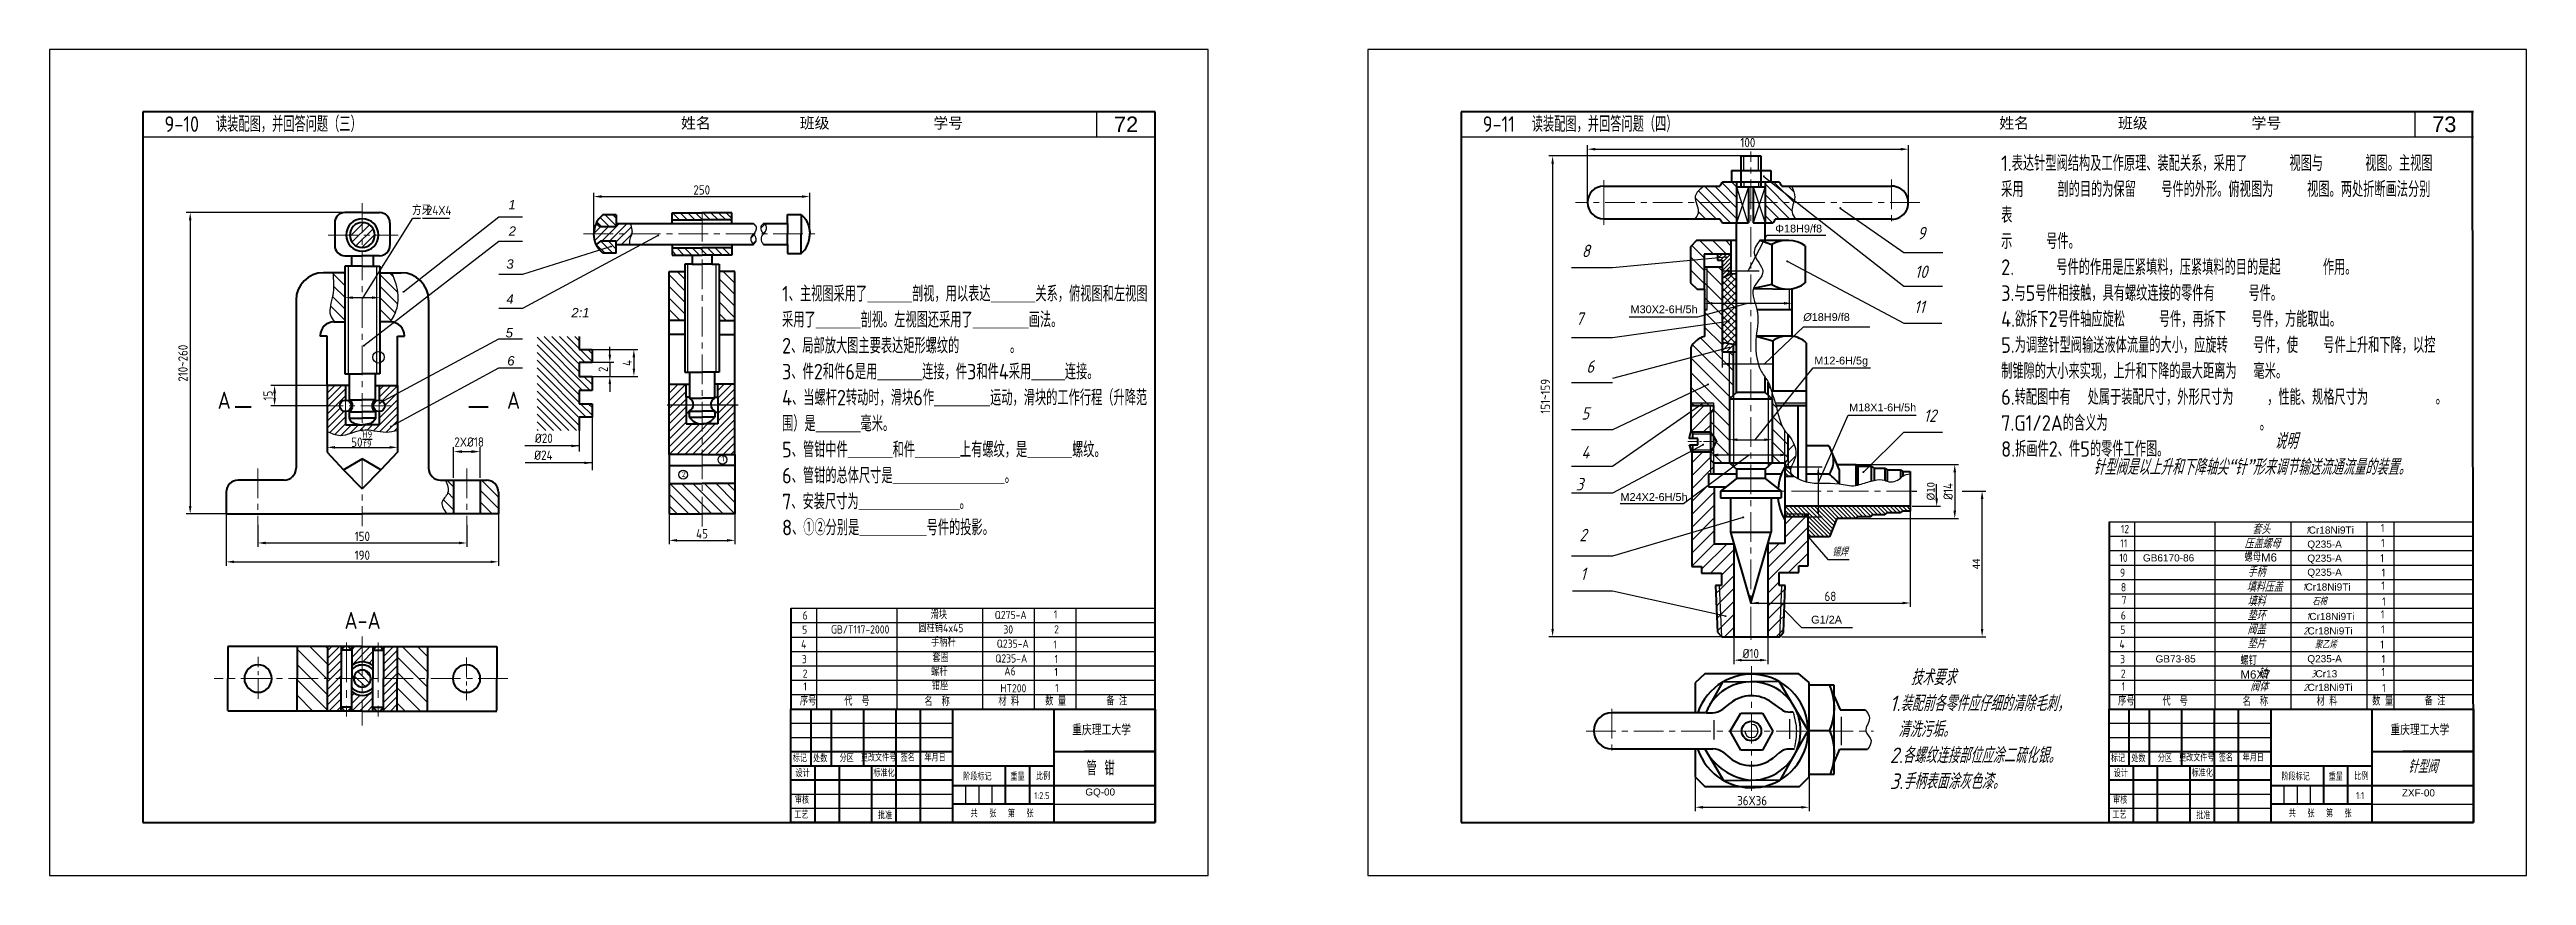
# Model space of a CAD drawing. Header units: millimetres. Extents: x 645 to 2308, y 762 to 2069.
# Drawn here: x 1513 to 2308, y 1142 to 1407 of the extents above; entities that cross this region are included whole.
import ezdxf

# ---------------------------------------------------------------- set-up
doc = ezdxf.new("R2010")
doc.units = ezdxf.units.MM
doc.linetypes.add('CENTER', pattern=[50.8, 31.75, -6.35, 6.35, -6.35])
for name, color, linetype in [('8', 5, 'Continuous'), ('ST尺寸', 7, 'Continuous'), ('中心线', 1, 'CENTER'), ('尺寸标注', 250, 'Continuous'), ('尺寸线', 7, 'Continuous'), ('文字', 7, 'Continuous'), ('标注', 1, 'Continuous'), ('答案细实线', 7, 'Continuous'), ('细实线', 7, 'Continuous')]:
    doc.layers.add(name, color=color, linetype=linetype)
for name, color, linetype, lineweight in [('xi', 250, 'Continuous', 15), ('点划线', 7, 'CENTER', 15), ('点画线', 7, 'CENTER', 15), ('粗实线', 7, 'Continuous', 40)]:
    doc.layers.add(name, color=color, linetype=linetype, lineweight=lineweight)
doc.styles.add('DIM', font='ariali.ttf')
doc.styles.add('样式 3', font='gbeitc.shx', dxfattribs={"bigfont": 'gbcbig.shx'})
doc.styles.add('汉字', font='gbenor.shx', dxfattribs={"bigfont": 'gbcbig.shx'})
doc.dimstyles.new('111', dxfattribs={"dimtxt": 3, "dimasz": 2.5, "dimexe": 1.25, "dimexo": 0.625, "dimgap": 1, "dimtad": 1, "dimdsep": 46, "dimtxsty": '汉字', "dimcen": 2.5, "dimadec": 0, "dimazin": 0, "dimtfac": 1, "dimtmove": 0, "dimatfit": 3, "dimfxl": 0, "dimarcsym": 0})
doc.dimstyles.new('ISO-25', dxfattribs={"dimtxt": 3, "dimasz": 2.5, "dimexe": 1.25, "dimexo": 0, "dimtad": 1, "dimdec": 0, "dimdsep": 46, "dimtxsty": '汉字', "dimcen": 2.5, "dimadec": 0, "dimazin": 0, "dimtfac": 1, "dimtdec": 0, "dimtmove": 0, "dimatfit": 3, "dimfxl": 0, "dimarcsym": 0})
doc.dimstyles.new('水平', dxfattribs={"dimtxt": 2.5, "dimasz": 2.5, "dimexe": 1.25, "dimexo": 0, "dimtad": 1, "dimtih": 1, "dimtoh": 1, "dimdsep": 46, "dimtxsty": 'Standard', "dimcen": 2.5, "dimadec": 0, "dimazin": 2, "dimtfac": 1, "dimtmove": 0, "dimatfit": 3, "dimfxl": 0, "dimarcsym": 0})
pattern_1 = [(135, (1367.6046, 45.8002), (-1.852178, -1.852178), [])]
pattern_2 = [(135, (1374.8874, 46.054), (-1.2347852, -1.2347852), [])]
pattern_3 = [(45, (1374.8874, 46.054), (-1.2347852, 1.2347852), [])]
pattern_4 = [(135, (1374.8874, 46.054), (-1.852178, -1.852178), [])]
pattern_5 = [(135, (1366.9872, 37.9566), (-2.46957, -2.46957), [])]
pattern_6 = [(45, (903.7224, 322.2036), (-2.0712485, 2.0712485), [])]

msp = doc.modelspace()

# ---------------------------------------------------------------- texts
at = {"layer": '8', "color": 7, "char_height": 3, "width": 5.67124, "attachment_point": 1, "style": 'DIM'}
for s, insert in [('1', (1660.587, 1359.0017)), ('2', (1660.6864, 1350.5755)), ('3', (1659.9213, 1339.9967)), ('4', (1659.9213, 1328.7323)), ('2:1', (1680.8004, 1324.3939)), ('5', (1659.6888, 1317.9337)), ('6', (1660.2081, 1308.9524))]:
    msp.add_mtext(s, dxfattribs=dict(at, insert=insert))
at = {"layer": 'ST尺寸', "char_height": 5, "attachment_point": 1, "style": '汉字'}
for s, insert, width in [('1.表达针型阀结构及工作原理、装配关系，采用了{\\L     }视图与{\\L     }视图。主视图采用{\\L    }剖的目的为保留{\\L   }号件的外形。俯视图为{\\L    }视图。两处折断画法分别表\\P示{\\L    }号件。\\P2. {\\L    }号件的作用是压紧填料，{\\C1;压紧填料的目的是起} {\\L    }作用。\\P3.与5号件相接触，具有螺纹连接的零件有{\\L    }号件。\\P4.欲拆下2号件轴应旋松{\\L    }号件，再拆下{\\L   }号件，方能取出。\\P5.为调整针型阀输送液体流量的大小，应旋转{\\L   }号件，使{\\L   }号件上升和下降，以控制锥隙的大小来实现，上升和下降的最大距离为{\\L  }毫米。\\P6.转配图中有{\\L  }处属于装配尺寸，外形尺寸为{\\L    }，性能、规格尺寸为 {\\L      } 。\\P7.G1/2A的含义为{\\L                  }。         \\P8.拆画件2、件5的零件工作图。  ', (2139.8091, 1373.3192), 139.250835), ('1、主视图采用了＿＿＿＿剖视，用以表达＿＿＿＿关系，俯视图和左视图采用了＿＿＿＿剖视。左视图还采用了＿＿＿＿＿画法。\\P2、局部放大图主要表达矩形螺纹的{\\L      }。\\P3、件2和件6是用＿＿＿＿连接，件3和件4采用＿＿＿连接。\\P4、当螺杆2转动时，滑块6作＿＿＿＿＿运动，滑块的工作行程（升降范围）是＿＿＿＿毫米。\\P5、管钳中件＿＿＿＿和件＿＿＿＿上有螺纹，是＿＿＿＿螺纹。\\P6、管钳的总体尺寸是＿＿＿＿＿＿＿＿＿＿。\\P7、安装尺寸为＿＿＿＿＿＿＿＿＿。\\P8、①②分别是＿＿＿＿＿＿号件的投影。', (1748.4223, 1331.4514), 119.829539)]:
    msp.add_mtext(s, dxfattribs=dict(at, insert=insert, width=width))
at = {"layer": 'xi', "insert": (2078.807, 1225.6329), "char_height": 2.5, "width": 13.969143, "attachment_point": 1}
msp.add_mtext('{\\fArial|b0|i0|c0|p32;G1/2A}', dxfattribs=at)
at = {"layer": '尺寸标注', "color": 7, "char_height": 5, "width": 10, "attachment_point": 5}
for s, insert in [('{\\fArial|b0|i0|c0|p34;72}', (1858.8735, 1383.3077)), ('{\\fArial|b0|i0|c0|p34;73}', (2282.0777, 1383.3077))]:
    msp.add_mtext(s, dxfattribs=dict(at, insert=insert))
at = {"layer": '文字', "color": 7, "char_height": 5, "width": 313.5, "attachment_point": 4, "style": '汉字'}
for s, insert in [('  9-10  读装配图，并回答问题（三）', (1544.7518, 1383.3077)), ('  9-11  读装配图，并回答问题（四）', (1967.956, 1383.3077))]:
    msp.add_mtext(s, dxfattribs=dict(at, insert=insert))
at = {"layer": '文字', "color": 7, "char_height": 3.5, "width": 313.5, "attachment_point": 4}
for insert in [(1711.2266, 1383.5353), (2134.4307, 1383.5353)]:
    msp.add_mtext('{\\fSimSun|b0|i0|c134|p2;  姓名            班级              学号}', dxfattribs=dict(at, insert=insert))
at = {"layer": '文字', "attachment_point": 5, "style": '汉字'}
for s, insert, char_height in [('重庆理工大学', (1851.0097, 1189.0362), 3.5), ('重庆理工大学', (2274.2139, 1189.0362), 3.5), ('标记', (1754.1335, 1179.8311), 2.275), ('处数', (1760.6716, 1179.7753), 2.275), ('分区', (1769.1655, 1179.8869), 2.275), ('更改文件号', (1779.4068, 1180.0256), 2.275), ('签名', (1788.7679, 1180.0256), 2.275), ('年月日', (1797.544, 1180.0256), 2.275), ('标记', (2177.3377, 1179.8311), 2.275), ('处数', (2183.8757, 1179.7753), 2.275), ('分区', (2192.3696, 1179.8869), 2.275), ('更改文件号', (2202.6109, 1180.0256), 2.275), ('签名', (2211.9721, 1180.0256), 2.275), ('年月日', (2220.7481, 1180.0256), 2.275), ('设计', (1755.0135, 1175.0266), 2.275), ('标准化', (1781.162, 1175.1111), 2.275), ('阶段标记', (1811.1469, 1173.9418), 2.275), ('重量', (1824.0185, 1173.9418), 2.275), ('1:2.5', (1831.8431, 1167.9236), 2.275), ('比例', (1832.2095, 1174.088), 2.275), ('{\\fArial|b0|i0|c0|p32;GQ-00}', (1850.5604, 1168.7737), 2.275), ('设计', (2178.2176, 1175.0266), 2.275), ('标准化', (2204.3662, 1175.1111), 2.275), ('阶段标记', (2234.3511, 1173.9418), 2.275), ('重量', (2247.2226, 1173.9418), 2.275), ('1:1', (2255.0473, 1167.9236), 2.275), ('比例', (2255.4136, 1174.088), 2.275), ('{\\fArial|b0|i0|c0|p32;ZXF-00}', (2273.7646, 1168.7737), 2.275), ('工艺', (1754.5825, 1161.7288), 2.275), ('审核', (1754.8151, 1166.4469), 2.275), ('批准', (1781.5183, 1161.5002), 2.275), ('共   张   第   张', (1819.0454, 1162.1036), 2.275), ('工艺', (2177.7866, 1161.7288), 2.275), ('审核', (2178.0193, 1166.4469), 2.275), ('批准', (2204.7225, 1161.5002), 2.275), ('共   张   第   张', (2242.2495, 1162.1036), 2.275)]:
    msp.add_mtext(s, dxfattribs=dict(at, insert=insert, char_height=char_height))
at = {"layer": '文字', "insert": (1846.1694, 1179.0056), "char_height": 4.55, "width": 4.618527782440651e-14, "attachment_point": 1, "style": '汉字'}
msp.add_mtext('管 钳', dxfattribs=at)
at = {"layer": '细实线', "attachment_point": 1}
for s, insert, char_height, width, style in [('方牙', (1629.6806, 1357.2072), 3, 8.435506, '汉字'), ('24X4', (1634.3886, 1357.2063), 3, 9.099024, '汉字'), (' {\\H1.6x;8}', (2003.8222, 1344.7034), 2.5, 11.25, '样式 3'), (' 9', (2110.7769, 1350.4028), 4, 13.25907, '样式 3'), (' {\\H1.6x; 10}', (2108.5636, 1338.0235), 2.5, 15.472347, '样式 3'), (' {\\H1.6x;7}', (2001.9005, 1322.9505), 2.5, 13.1717, '样式 3'), ('{\\fArial|b0|i0|c0|p32;M30X2-6H/5h}', (2020.815, 1325.2136), 2.5, 15.254147, '样式 3'), (' 11', (2109.6702, 1326.7494), 4, 15.267482, '样式 3'), (' 6', (2004.4628, 1307.5955), 4, 10.609433, '样式 3'), ('{\\fArial|b0|i0|c0|p32;M12-6H/5g}', (2079.8126, 1308.7672), 2.5, 23.906557, '样式 3'), ('A', (1567.2198, 1297.5227), 5.5, 10.750923, '汉字'), ('A', (1660.1162, 1297.5227), 5.5, 10.750923, '汉字'), (' 5', (2002.8614, 1292.5604), 4, 12.210848, '样式 3'), ('{\\fArial|b0|i0|c0|p34;M18X1-6H/5h}', (2090.9855, 1293.7317), 2.5, 18.861156, '样式 3'), (' 12', (2112.7688, 1291.8219), 4, 12.168895, '样式 3'), ('2X%%C18', (1643.2327, 1282.8765), 3, 15.081419, '汉字'), ('%%C20', (1669.091, 1284.0881), 3, 8.435506, '汉字'), ('               {\\H2x;              说明       \\P针型阀是以上升和下降轴尖“针”形来调节输送流通流量的装置。}', (2169.3301, 1284.1728), 2.5, 115.494422, '样式 3'), ('%%C24', (1668.8551, 1278.6476), 3, 8.435506, '汉字'), ('1', (1728.9652, 1276.9044), 1.76, 1.89737, '汉字'), (' 4', (2002.8614, 1280.0845), 4, 12.210848, '样式 3'), ('2', (1716.2136, 1271.9229), 1.76, 1.687058, '汉字'), (' {\\H1.6x;3}', (2001.9005, 1269.8478), 2.5, 13.1717, '样式 3'), ('{\\fArial|b0|i0|c0|p32;M24X2-6H/5h}', (2017.5864, 1264.9796), 2.5, 20.251075, '样式 3'), (' 2', (2002.2208, 1253.5331), 4, 12.851416, '样式 3'), ('11', (2178.0661, 1250.1985), 2.64, 14.017383, '汉字'), ('12', (2178.2236, 1254.7644), 2.64, 14.017383, '汉字'), ('  {\\H1.6x;压盖螺母}', (2215.4751, 1250.1311), 1.8, 14.4, '样式 3'), ('   套头', (2215.7326, 1254.7412), 2.88, 14.4, '样式 3'), ('1{\\fArial|b0|i0|c0|p32;Cr18Ni9Ti}', (2237.5702, 1254.272), 2.304, 17.28, '样式 3'), (' {\\fArial|b0|i0|c0|p32;Q235-A}', (2236.8491, 1249.7641), 2.304, 17.28, '样式 3'), ('1', (2261.7141, 1255.0914), 2.64, 3.63531, '汉字'), ('1', (2261.7994, 1250.3067), 2.64, 3.63531, '汉字'), (' 1', (2002.5411, 1241.0572), 4, 12.531132, '样式 3'), ('锡焊', (2085.5244, 1247.2303), 2.5, 10.797806, '样式 3'), ('10', (2177.7511, 1245.554), 2.64, 14.017383, '汉字'), ('9', (2177.9874, 1240.752), 2.64, 14.017383, '汉字'), ('{\\fArial|b0|i0|c0|p32;GB6170-86}', (2185.321, 1245.3573), 2.304, 17.28, '样式 3'), ('  螺母{\\fArial|b0|i0|c0|p32;M6}', (2215.0889, 1245.6673), 2.64, 14.017383, '汉字'), ('  手柄', (2215.7326, 1241.0572), 2.88, 14.4, '样式 3'), (' {\\fArial|b0|i0|c0|p32;Q235-A}', (2236.8491, 1245.2561), 2.304, 17.28, '汉字'), (' {\\fArial|b0|i0|c0|p32;Q235-A}', (2236.8491, 1240.7482), 2.304, 17.28, '样式 3'), ('1', (2261.5436, 1245.4234), 2.64, 3.63531, '汉字'), ('1', (2261.9699, 1240.7867), 2.64, 3.63531, '汉字'), ('8', (2178.251, 1236.1074), 2.64, 14.017383, '汉字'), ('  填料压盖', (2215.4751, 1236.2275), 2.88, 14.4, '样式 3'), ('1{\\fArial|b0|i0|c0|p32;Cr18Ni9Ti}', (2236.5412, 1236.0177), 2.304, 17.28, '样式 3'), ('1', (2261.8846, 1236.6214), 2.64, 3.63531, '汉字'), ('A-A', (1607.943, 1226.8923), 5.5, 10.750923, '汉字'), ('6', (1755.0195, 1227.0444), 2.64, 14.017383, '汉字'), ('滑块', (1796.1328, 1227.223), 2.64, 7.797552, '汉字'), ('Q275-A', (1816.6928, 1227.2058), 2.64, 7.797552, '汉字'), ('1', (1835.6807, 1227.3714), 2.64, 3.63531, '汉字'), ('6', (2178.2236, 1227.0444), 2.64, 14.017383, '汉字'), ('7', (2178.4757, 1231.9722), 2.64, 14.017383, '汉字'), ('  垫环', (2215.7326, 1227.0804), 2.88, 14.4, '样式 3'), ('  填料', (2215.7326, 1231.6174), 2.88, 14.4, '样式 3'), ('1{\\fArial|b0|i0|c0|p32;Cr18Ni9Ti}', (2237.7762, 1226.5566), 2.304, 17.28, '样式 3'), ('  石棉', (2237.1581, 1231.2872), 2.304, 17.28, '样式 3'), ('1', (2261.7141, 1227.3714), 2.64, 3.63531, '汉字'), ('1', (2262.1404, 1231.5116), 2.64, 3.63531, '汉字'), ('4', (1754.547, 1217.834), 2.64, 14.017383, '汉字'), ('5', (1754.862, 1222.4785), 2.64, 14.017383, '汉字'), ('GB/T117-2000', (1764.1429, 1222.5522), 2.64, 14.017383, '汉字'), ('圆柱销4x45', (1792.1792, 1222.9878), 2.64, 15.19521, '汉字'), ('手柄杆', (1796.2678, 1218.4291), 2.64, 7.797552, '汉字'), ('Q235-A', (1817.3462, 1218.0078), 2.64, 7.797552, '汉字'), ('30', (1819.4747, 1222.5517), 2.64, 7.797552, '汉字'), ('1', (1835.5102, 1217.7034), 2.64, 3.63531, '汉字'), ('2', (1835.7659, 1222.5867), 2.64, 3.63531, '汉字'), ('4', (2177.7511, 1217.834), 2.64, 14.017383, '汉字'), ('5', (2178.0661, 1222.4785), 2.64, 14.017383, '汉字'), ('  垫片', (2215.7326, 1218.0554), 2.88, 14.4, '样式 3'), ('  阀盖', (2215.7326, 1222.5922), 2.88, 14.4, '样式 3'), ('2{\\fArial|b0|i0|c0|p32;Cr18Ni9Ti}', (2236.8491, 1221.9374), 2.304, 17.28, '样式 3'), ('  聚乙烯', (2237.9822, 1217.4552), 2.304, 17.28, '样式 3'), ('1', (2261.5436, 1217.7034), 2.64, 3.63531, '汉字'), ('1', (2261.7994, 1222.5867), 2.64, 3.63531, '汉字'), ('3', (1754.7832, 1213.032), 2.64, 14.017383, '汉字'), ('螺杆', (1796.2678, 1208.965), 2.64, 7.797552, '汉字'), ('套圈', (1796.6729, 1213.4265), 2.64, 7.797552, '汉字'), ('Q235-A', (1816.8665, 1213.2584), 2.64, 7.797552, '汉字'), ('A6', (1819.7625, 1209.1562), 2.64, 7.797552, '汉字'), ('1', (1835.8512, 1208.9014), 2.64, 3.63531, '汉字'), ('1', (1835.9365, 1213.0667), 2.64, 3.63531, '汉字'), ('     {\\H2x;技术要求\\P1.装配前各零件应仔细的清除毛刺，\\P 清洗污垢。\\P2.各螺纹连接部位应涂二硫化银。\\P3.手柄表面涂灰色漆。}', (2104.0326, 1208.3594), 2.5, 74.845058, '样式 3'), ('3', (2177.9874, 1213.032), 2.64, 14.017383, '汉字'), ('  {\\fArial|b0|i0|c0|p32;GB73-85}', (2186.8799, 1212.9494), 2.304, 17.28, '样式 3'), ('螺钉{\\fArial|b0|i0|c0|p32;M6X7}', (2216.6339, 1212.5159), 2.64, 14.017383, '汉字'), ('    轴', (2215.9901, 1208.5818), 2.88, 14.4, '样式 3'), (' {\\fArial|b0|i0|c0|p32;Q235-A}', (2236.8491, 1213.003), 2.304, 17.28, '样式 3'), ('1', (2261.8846, 1208.9014), 2.64, 3.63531, '汉字'), ('1', (2261.9699, 1213.0667), 2.64, 3.63531, '汉字'), ('2', (1755.0469, 1208.3874), 2.64, 14.017383, '汉字'), ('1', (1755.2716, 1204.2522), 2.64, 14.017383, '汉字'), ('钳座', (1796.5379, 1204.5209), 2.64, 7.797552, '汉字'), ('HT200', (1818.5152, 1203.6933), 2.64, 7.797552, '汉字'), ('1', (1836.107, 1203.7916), 2.64, 3.63531, '汉字'), ('2', (2178.251, 1208.3874), 2.64, 14.017383, '汉字'), ('1', (2178.4757, 1204.2522), 2.64, 14.017383, '汉字'), ('  阀体', (2216.6339, 1204.2618), 2.88, 14.4, '样式 3'), ('2{\\fArial|b0|i0|c0|p32;Cr18Ni9Ti}', (2236.8491, 1203.7999), 2.304, 17.28, '样式 3'), ('  3{\\fArial|b0|i0|c0|p32;Cr13}', (2236.8491, 1208.1611), 2.304, 17.28, '样式 3'), ('1', (2262.1404, 1203.7916), 2.64, 3.63531, '汉字'), (' 针型阀', (2268.1132, 1179.3412), 4.2, 21, '样式 3')]:
    msp.add_mtext(s, dxfattribs=dict(at, insert=insert, char_height=char_height, width=width, style=style))
at = {"layer": '细实线', "color": 1, "char_height": 2.5, "width": 18.861156, "attachment_point": 1, "style": 'DIM'}
for s, insert in [('{\\fArial|b0|i0|c0|p34;Φ18H9/f8}', (2067.3016, 1351.1236)), ('%%C{\\fArial|b0|i0|c0|p34;18H9/f8}', (2076.2759, 1322.7269))]:
    msp.add_mtext(s, dxfattribs=dict(at, insert=insert))
at = {"layer": '细实线', "char_height": 2.5, "attachment_point": 5, "rotation": 90}
for s, insert in [('%%c10', (2117.2244, 1265.5601)), ('44', (2131.8173, 1242.277))]:
    msp.add_mtext(s, dxfattribs=dict(at, insert=insert))
at = {"layer": '细实线', "char_height": 2.64, "attachment_point": 1}
for s, insert, width in [('{\\Fgbenor,gbcbig|c134;序号}', (1754.1481, 1199.5351), 14.017383), ('{\\Fgbenor,gbcbig|c134;代  号}', (1768.3859, 1199.4292), 14.017383), ('{\\Fgbenor,gbcbig|c134;名  称}', (1794.1337, 1199.3356), 14.017383), ('{\\Fgbenor,gbcbig|c134;材 料}', (1817.8592, 1199.4466), 14.017383), ('{\\Fgbenor,gbcbig|c134;数 量}', (1832.8905, 1199.5274), 17.274743), ('{\\Fgbenor,gbcbig|c134;备 注}', (1852.5385, 1199.5218), 6.952992), ('{\\Fgbenor,gbcbig|c134;序号}', (2177.3522, 1199.5351), 14.017383), ('{\\Fgbenor,gbcbig|c134;代  号}', (2191.5901, 1199.4292), 14.017383), ('{\\Fgbenor,gbcbig|c134;名  称}', (2217.3379, 1199.3356), 14.017383), ('{\\Fgbenor,gbcbig|c134;材 料}', (2241.0634, 1199.4466), 14.017383), ('{\\Fgbenor,gbcbig|c134;数 量}', (2258.9239, 1199.5274), 17.274743), ('{\\Fgbenor,gbcbig|c134;备 注}', (2275.7426, 1199.5218), 6.952992)]:
    msp.add_mtext(s, dxfattribs=dict(at, insert=insert, width=width))

# ---------------------------------------------------------------- blocks, each defined once
blk = doc.blocks.new('*D241')
at = {"layer": 'Defpoints', "color": 0, "transparency": 16777216}
for p in [(1569.97, 1258.33), (1657.37, 1258.33), (1657.37, 1242.93)]:
    blk.add_point(p, dxfattribs=at)
at = {"layer": '细实线', "color": 0, "lineweight": -2, "transparency": 16777216}
for p, q in [((1569.97, 1258.33), (1569.97, 1241.68)), ((1657.37, 1258.33), (1657.37, 1241.68)), ((1572.47, 1242.93), (1654.87, 1242.93))]:
    blk.add_line(p, q, dxfattribs=at)
at = {"layer": '细实线', "color": 0, "transparency": 16777216}
for points in [[(1572.47, 1243.35), (1572.47, 1242.52), (1569.97, 1242.93)], [(1654.87, 1243.35), (1654.87, 1242.52), (1657.37, 1242.93)]]:
    blk.add_solid(points, dxfattribs=at)
at = {"layer": '细实线', "color": 0, "transparency": 16777216, "insert": (1613.67, 1245.06), "char_height": 3, "attachment_point": 5, "style": '汉字'}
blk.add_mtext('190', dxfattribs=at)
blk = doc.blocks.new('*D242')
at = {"layer": 'Defpoints', "color": 0, "transparency": 16777216}
for p in [(1687.42, 1311.04), (1687.42, 1302.45), (1700.85, 1302.45)]:
    blk.add_point(p, dxfattribs=at)
at = {"layer": '细实线', "color": 0, "lineweight": -2, "transparency": 16777216}
for p, q in [((1687.42, 1311.04), (1702.1, 1311.04)), ((1700.85, 1308.54), (1700.85, 1304.95)), ((1687.42, 1302.45), (1702.1, 1302.45))]:
    blk.add_line(p, q, dxfattribs=at)
at = {"layer": '细实线', "color": 0, "transparency": 16777216}
for points in [[(1700.43, 1308.54), (1701.26, 1308.54), (1700.85, 1311.04)], [(1700.43, 1304.95), (1701.26, 1304.95), (1700.85, 1302.45)]]:
    blk.add_solid(points, dxfattribs=at)
at = {"layer": '细实线', "color": 0, "transparency": 16777216, "insert": (1698.72, 1306.75), "char_height": 3, "attachment_point": 5, "rotation": 90, "style": '汉字'}
blk.add_mtext('4', dxfattribs=at)
blk = doc.blocks.new('*D243')
at = {"layer": 'Defpoints', "color": 0, "transparency": 16777216}
for p in [(1687.42, 1306.95), (1687.42, 1302.45), (1693.13, 1302.45)]:
    blk.add_point(p, dxfattribs=at)
at = {"layer": '细实线', "color": 0, "lineweight": -2, "transparency": 16777216}
for p, q in [((1687.42, 1306.95), (1694.38, 1306.95)), ((1693.13, 1309.45), (1693.13, 1311.95)), ((1693.13, 1306.95), (1693.13, 1302.45)), ((1687.42, 1302.45), (1694.38, 1302.45)), ((1693.13, 1299.95), (1693.13, 1297.45))]:
    blk.add_line(p, q, dxfattribs=at)
at = {"layer": '细实线', "color": 0, "transparency": 16777216}
for points in [[(1692.71, 1309.45), (1693.54, 1309.45), (1693.13, 1306.95)], [(1692.71, 1299.95), (1693.54, 1299.95), (1693.13, 1302.45)]]:
    blk.add_solid(points, dxfattribs=at)
at = {"layer": '细实线', "color": 0, "transparency": 16777216, "insert": (1691, 1304.7), "char_height": 3, "attachment_point": 5, "rotation": 90, "style": '汉字'}
blk.add_mtext('2', dxfattribs=at)
blk = doc.blocks.new('*D244')
at = {"layer": 'Defpoints', "color": 0, "transparency": 16777216}
for p in [(1712.16, 1258.33), (1733.29, 1258.33), (1733.29, 1249.83)]:
    blk.add_point(p, dxfattribs=at)
at = {"layer": '细实线', "color": 0, "lineweight": -2, "transparency": 16777216}
for p, q in [((1712.16, 1258.33), (1712.16, 1248.58)), ((1733.29, 1258.33), (1733.29, 1248.58)), ((1714.66, 1249.83), (1730.79, 1249.83))]:
    blk.add_line(p, q, dxfattribs=at)
at = {"layer": '细实线', "color": 0, "transparency": 16777216}
for points in [[(1714.66, 1250.24), (1714.66, 1249.41), (1712.16, 1249.83)], [(1730.79, 1250.24), (1730.79, 1249.41), (1733.29, 1249.83)]]:
    blk.add_solid(points, dxfattribs=at)
at = {"layer": '细实线', "color": 0, "transparency": 16777216, "insert": (1722.73, 1251.95), "char_height": 3, "attachment_point": 5, "style": '汉字'}
blk.add_mtext('45', dxfattribs=at)
blk = doc.blocks.new('*D245')
at = {"layer": 'Defpoints', "color": 0, "transparency": 16777216}
for p in [(1613.67, 1355), (1558.41, 1258.33), (1613.67, 1258.33)]:
    blk.add_point(p, dxfattribs=at)
at = {"layer": '细实线', "color": 0, "lineweight": -2, "transparency": 16777216}
for p, q in [((1613.67, 1355), (1557.16, 1355)), ((1558.41, 1352.5), (1558.41, 1260.83)), ((1613.67, 1258.33), (1557.16, 1258.33))]:
    blk.add_line(p, q, dxfattribs=at)
at = {"layer": '细实线', "color": 0, "transparency": 16777216}
for points in [[(1557.99, 1352.5), (1558.82, 1352.5), (1558.41, 1355)], [(1557.99, 1260.83), (1558.82, 1260.83), (1558.41, 1258.33)]]:
    blk.add_solid(points, dxfattribs=at)
at = {"layer": '细实线', "color": 0, "transparency": 16777216, "insert": (1556.09, 1306.67), "char_height": 3, "attachment_point": 5, "rotation": 90, "style": '汉字'}
blk.add_mtext('210~260', dxfattribs=at)
blk = doc.blocks.new('*D246')
at = {"layer": 'Defpoints', "color": 0, "transparency": 16777216}
for p in [(1757.31, 1360.14), (1687.97, 1348.14), (1757.31, 1348.14)]:
    blk.add_point(p, dxfattribs=at)
at = {"layer": '细实线', "color": 0, "lineweight": -2, "transparency": 16777216}
for p, q in [((1687.97, 1348.14), (1687.97, 1361.39)), ((1690.47, 1360.14), (1754.81, 1360.14)), ((1757.31, 1348.14), (1757.31, 1361.39))]:
    blk.add_line(p, q, dxfattribs=at)
at = {"layer": '细实线', "color": 0, "transparency": 16777216}
for points in [[(1690.47, 1360.56), (1690.47, 1359.72), (1687.97, 1360.14)], [(1754.81, 1360.56), (1754.81, 1359.72), (1757.31, 1360.14)]]:
    blk.add_solid(points, dxfattribs=at)
at = {"layer": '细实线', "color": 0, "transparency": 16777216, "insert": (1722.64, 1362.27), "char_height": 3, "attachment_point": 5, "style": '汉字'}
blk.add_mtext('250', dxfattribs=at)
blk = doc.blocks.new('*D247')
at = {"layer": 'Defpoints', "color": 0, "transparency": 16777216}
for p in [(1602.37, 1299.53), (1585.51, 1293.02), (1602.37, 1293.02)]:
    blk.add_point(p, dxfattribs=at)
at = {"layer": '细实线', "color": 0, "lineweight": -2, "transparency": 16777216}
for p, q in [((1602.37, 1299.53), (1584.26, 1299.53)), ((1585.51, 1297.03), (1585.51, 1295.52)), ((1602.37, 1293.02), (1584.26, 1293.02))]:
    blk.add_line(p, q, dxfattribs=at)
at = {"layer": '细实线', "color": 0, "transparency": 16777216}
for points in [[(1585.09, 1297.03), (1585.93, 1297.03), (1585.51, 1299.53)], [(1585.09, 1295.52), (1585.93, 1295.52), (1585.51, 1293.02)]]:
    blk.add_solid(points, dxfattribs=at)
at = {"layer": '细实线', "color": 0, "transparency": 16777216, "insert": (1583.39, 1296.27), "char_height": 3, "attachment_point": 5, "rotation": 90, "style": '汉字'}
blk.add_mtext('15', dxfattribs=at)
blk = doc.blocks.new('*D265')
at = {"layer": 'Defpoints', "color": 0, "transparency": 16777216}
for p in [(1608.03, 1337.83), (1619.3, 1337.83), (1619.3, 1327.71)]:
    blk.add_point(p, dxfattribs=at)
at = {"layer": '细实线', "color": 0, "lineweight": -2, "transparency": 16777216}
for p, q in [((1608.03, 1337.21), (1608.03, 1326.46)), ((1619.3, 1337.21), (1619.3, 1326.46)), ((1610.53, 1327.71), (1616.8, 1327.71))]:
    blk.add_line(p, q, dxfattribs=at)
at = {"layer": '细实线', "color": 0, "transparency": 16777216}
for points in [[(1610.53, 1328.12), (1610.53, 1327.29), (1608.03, 1327.71)], [(1616.8, 1328.12), (1616.8, 1327.29), (1619.3, 1327.71)]]:
    blk.add_solid(points, dxfattribs=at)
blk = doc.blocks.new('*D266')
at = {"layer": 'Defpoints', "color": 0, "transparency": 16777216}
for p in [(1580.12, 1254.76), (1647.22, 1254.76), (1647.22, 1248.98)]:
    blk.add_point(p, dxfattribs=at)
at = {"layer": '细实线', "color": 0, "lineweight": -2, "transparency": 16777216}
for p, q in [((1580.12, 1254.76), (1580.12, 1247.73)), ((1582.62, 1248.98), (1644.72, 1248.98)), ((1647.22, 1254.76), (1647.22, 1247.73))]:
    blk.add_line(p, q, dxfattribs=at)
at = {"layer": '细实线', "color": 0, "transparency": 16777216}
for points in [[(1582.62, 1249.4), (1582.62, 1248.57), (1580.12, 1248.98)], [(1644.72, 1249.4), (1644.72, 1248.57), (1647.22, 1248.98)]]:
    blk.add_solid(points, dxfattribs=at)
at = {"layer": '细实线', "color": 0, "transparency": 16777216, "insert": (1613.67, 1251.11), "char_height": 3, "attachment_point": 5, "style": '汉字'}
blk.add_mtext('150', dxfattribs=at)
blk = doc.blocks.new('*D287')
at = {"layer": 'Defpoints', "color": 0, "transparency": 16777216}
for p in [(1602.37, 1278.1), (1624.97, 1279.67), (1624.97, 1278.1)]:
    blk.add_point(p, dxfattribs=at)
at = {"layer": '细实线', "color": 0, "lineweight": -2, "transparency": 16777216}
for p, q in [((1602.37, 1278.1), (1602.37, 1280.92)), ((1624.97, 1278.1), (1624.97, 1280.92)), ((1604.87, 1279.67), (1622.47, 1279.67))]:
    blk.add_line(p, q, dxfattribs=at)
at = {"layer": '细实线', "color": 0, "transparency": 16777216}
for points in [[(1604.87, 1280.09), (1604.87, 1279.26), (1602.37, 1279.67)], [(1622.47, 1280.09), (1622.47, 1279.26), (1624.97, 1279.67)]]:
    blk.add_solid(points, dxfattribs=at)
at = {"layer": '细实线', "color": 0, "transparency": 16777216, "insert": (1613.47, 1282.34), "char_height": 3, "attachment_point": 5, "style": '汉字'}
blk.add_mtext('50{\\H0.7x;\\SH9/f9;}', dxfattribs=at)
blk = doc.blocks.new('*D257')
at = {"layer": 'Defpoints', "color": 0, "transparency": 16777216}
for p in [(2058.33, 1373.17), (1995.81, 1218.92), (2053.99, 1218.92)]:
    blk.add_point(p, dxfattribs=at)
at = {"layer": '细实线', "color": 0, "lineweight": -2, "transparency": 16777216}
for p, q in [((2058.33, 1373.17), (1994.56, 1373.17)), ((1995.81, 1370.67), (1995.81, 1221.42)), ((2053.99, 1218.92), (1994.56, 1218.92))]:
    blk.add_line(p, q, dxfattribs=at)
at = {"layer": '细实线', "color": 0, "transparency": 16777216}
for points in [[(1995.4, 1370.67), (1996.23, 1370.67), (1995.81, 1373.17)], [(1995.4, 1221.42), (1996.23, 1221.42), (1995.81, 1218.92)]]:
    blk.add_solid(points, dxfattribs=at)
at = {"layer": '细实线', "color": 0, "transparency": 16777216, "insert": (1993.5, 1296.04), "char_height": 3, "attachment_point": 5, "rotation": 90, "style": '汉字'}
blk.add_mtext('151~159', dxfattribs=at)
blk = doc.blocks.new('*D239')
at = {"layer": 'Defpoints', "color": 0, "transparency": 16777216}
for p in [(2070.36, 1273.47), (2076.76, 1257.33), (2081.09, 1257.33)]:
    blk.add_point(p, dxfattribs=at)
at = {"layer": '细实线', "color": 0, "lineweight": -2, "transparency": 16777216}
for p, q in [((2070.36, 1273.47), (2082.34, 1273.47)), ((2081.09, 1270.97), (2081.09, 1259.83)), ((2076.76, 1257.33), (2082.34, 1257.33))]:
    blk.add_line(p, q, dxfattribs=at)
at = {"layer": '细实线', "color": 0, "transparency": 16777216}
for points in [[(2080.67, 1270.97), (2081.51, 1270.97), (2081.09, 1273.47)], [(2080.67, 1259.83), (2081.51, 1259.83), (2081.09, 1257.33)]]:
    blk.add_solid(points, dxfattribs=at)
blk = doc.blocks.new('*D258')
at = {"layer": 'Defpoints', "color": 0, "transparency": 16777216}
for p in [(2044.57, 1325.67), (2072.62, 1325.89), (2072.62, 1325.56)]:
    blk.add_point(p, dxfattribs=at)
at = {"layer": '细实线', "color": 0, "lineweight": -2, "transparency": 16777216}
for p, q in [((2044.57, 1325.67), (2044.57, 1327.14)), ((2047.07, 1325.89), (2070.12, 1325.89)), ((2072.62, 1325.56), (2072.62, 1327.14))]:
    blk.add_line(p, q, dxfattribs=at)
at = {"layer": '细实线', "color": 0, "transparency": 16777216}
for points in [[(2047.07, 1326.3), (2047.07, 1325.47), (2044.57, 1325.89)], [(2070.12, 1326.3), (2070.12, 1325.47), (2072.62, 1325.89)]]:
    blk.add_solid(points, dxfattribs=at)
blk = doc.blocks.new('*D259')
at = {"layer": 'Defpoints', "color": 0, "transparency": 16777216}
for p in [(2052.6, 1281.83), (2066.3, 1282.13), (2066.3, 1281.84)]:
    blk.add_point(p, dxfattribs=at)
at = {"layer": '细实线', "color": 0, "lineweight": -2, "transparency": 16777216}
for p, q in [((2052.6, 1281.83), (2052.6, 1283.38)), ((2055.1, 1282.13), (2063.8, 1282.13)), ((2066.3, 1281.84), (2066.3, 1283.38))]:
    blk.add_line(p, q, dxfattribs=at)
at = {"layer": '细实线', "color": 0, "transparency": 16777216}
for points in [[(2055.1, 1282.55), (2055.1, 1281.71), (2052.6, 1282.13)], [(2063.8, 1282.55), (2063.8, 1281.71), (2066.3, 1282.13)]]:
    blk.add_solid(points, dxfattribs=at)
blk = doc.blocks.new('*D260')
at = {"layer": 'Defpoints', "color": 0, "transparency": 16777216}
for p in [(2046.46, 1275.67), (2071.42, 1277.23), (2071.42, 1275.72)]:
    blk.add_point(p, dxfattribs=at)
at = {"layer": '细实线', "color": 0, "lineweight": -2, "transparency": 16777216}
for p, q in [((2046.46, 1275.67), (2046.46, 1278.48)), ((2048.96, 1277.23), (2068.92, 1277.23)), ((2071.42, 1275.72), (2071.42, 1278.48))]:
    blk.add_line(p, q, dxfattribs=at)
at = {"layer": '细实线', "color": 0, "transparency": 16777216}
for points in [[(2048.96, 1277.65), (2048.96, 1276.81), (2046.46, 1277.23)], [(2068.92, 1277.65), (2068.92, 1276.81), (2071.42, 1277.23)]]:
    blk.add_solid(points, dxfattribs=at)
blk = doc.blocks.new('*D261')
at = {"layer": 'Defpoints', "color": 0, "transparency": 16777216}
for p in [(2093.11, 1274.2), (2093.11, 1256.85), (2124.91, 1256.85)]:
    blk.add_point(p, dxfattribs=at)
at = {"layer": '细实线', "color": 0, "lineweight": -2, "transparency": 16777216}
for p, q in [((2093.11, 1274.2), (2126.16, 1274.2)), ((2124.91, 1271.7), (2124.91, 1259.35)), ((2093.11, 1256.85), (2126.16, 1256.85))]:
    blk.add_line(p, q, dxfattribs=at)
at = {"layer": '细实线', "color": 0, "transparency": 16777216}
for points in [[(2124.49, 1271.7), (2125.32, 1271.7), (2124.91, 1274.2)], [(2124.49, 1259.35), (2125.32, 1259.35), (2124.91, 1256.85)]]:
    blk.add_solid(points, dxfattribs=at)
at = {"layer": '细实线', "color": 0, "transparency": 16777216, "insert": (2122.78, 1265.52), "char_height": 3, "attachment_point": 5, "rotation": 90, "style": '汉字'}
blk.add_mtext('%%C14', dxfattribs=at)
blk = doc.blocks.new('*D262')
at = {"layer": 'Defpoints', "color": 0, "transparency": 16777216}
for p in [(2053.99, 1218.92), (2064.92, 1218.92), (2064.92, 1211.38)]:
    blk.add_point(p, dxfattribs=at)
at = {"layer": 'xi', "color": 0, "lineweight": -2, "transparency": 16777216}
for p, q in [((2053.99, 1218.92), (2053.99, 1210.13)), ((2064.92, 1218.92), (2064.92, 1210.13)), ((2056.49, 1211.38), (2062.42, 1211.38))]:
    blk.add_line(p, q, dxfattribs=at)
at = {"layer": 'xi', "color": 0, "transparency": 16777216}
for points in [[(2056.49, 1211.8), (2056.49, 1210.97), (2053.99, 1211.38)], [(2062.42, 1211.8), (2062.42, 1210.97), (2064.92, 1211.38)]]:
    blk.add_solid(points, dxfattribs=at)
at = {"layer": 'xi', "color": 0, "transparency": 16777216, "insert": (2059.42, 1213.51), "char_height": 3, "attachment_point": 5, "style": '汉字'}
blk.add_mtext('%%C10', dxfattribs=at)
blk = doc.blocks.new('*D263')
at = {"layer": 'Defpoints', "color": 0, "transparency": 16777216}
for p in [(2041.57, 1173.9), (2078.12, 1173.9), (2078.12, 1164.18)]:
    blk.add_point(p, dxfattribs=at)
at = {"layer": 'xi', "color": 0, "lineweight": -2, "transparency": 16777216}
for p, q in [((2041.57, 1173.9), (2041.57, 1162.93)), ((2078.12, 1173.9), (2078.12, 1162.93)), ((2044.07, 1164.18), (2075.62, 1164.18))]:
    blk.add_line(p, q, dxfattribs=at)
at = {"layer": 'xi', "color": 0, "transparency": 16777216}
for points in [[(2044.07, 1164.6), (2044.07, 1163.76), (2041.57, 1164.18)], [(2075.62, 1164.6), (2075.62, 1163.76), (2078.12, 1164.18)]]:
    blk.add_solid(points, dxfattribs=at)
at = {"layer": 'xi', "color": 0, "transparency": 16777216, "insert": (2059.85, 1166.3), "char_height": 3, "attachment_point": 5, "style": '汉字'}
blk.add_mtext('36X36', dxfattribs=at)
blk = doc.blocks.new('*D240')
at = {"layer": 'Defpoints', "color": 0, "transparency": 16777216}
for p in [(2110.01, 1375.34), (2006.98, 1358.04), (2110.01, 1358.45)]:
    blk.add_point(p, dxfattribs=at)
at = {"layer": '细实线', "color": 0, "lineweight": -2, "transparency": 16777216}
for p, q in [((2006.98, 1358.04), (2006.98, 1376.59)), ((2110.01, 1358.45), (2110.01, 1376.59)), ((2009.48, 1375.34), (2107.51, 1375.34))]:
    blk.add_line(p, q, dxfattribs=at)
at = {"layer": '细实线', "color": 0, "transparency": 16777216}
for points in [[(2009.48, 1375.76), (2009.48, 1374.92), (2006.98, 1375.34)], [(2107.51, 1375.76), (2107.51, 1374.92), (2110.01, 1375.34)]]:
    blk.add_solid(points, dxfattribs=at)
at = {"layer": '细实线', "color": 0, "transparency": 16777216, "insert": (2058.49, 1377.47), "char_height": 3, "attachment_point": 5, "style": '汉字'}
blk.add_mtext('100', dxfattribs=at)
blk = doc.blocks.new('*D264')
at = {"layer": 'Defpoints', "color": 0, "transparency": 16777216}
for p in [(2110.64, 1265.01), (2059.45, 1229.7), (2110.64, 1229.72)]:
    blk.add_point(p, dxfattribs=at)
at = {"layer": '细实线', "color": 0, "lineweight": -2, "transparency": 16777216}
for p, q in [((2110.64, 1265.01), (2110.64, 1228.47)), ((2059.45, 1229.7), (2059.45, 1230.97)), ((2061.95, 1229.72), (2108.14, 1229.72))]:
    blk.add_line(p, q, dxfattribs=at)
at = {"layer": '细实线', "color": 0, "transparency": 16777216}
for points in [[(2061.95, 1230.14), (2061.95, 1229.31), (2059.45, 1229.72)], [(2108.14, 1230.14), (2108.14, 1229.31), (2110.64, 1229.72)]]:
    blk.add_solid(points, dxfattribs=at)
at = {"layer": '细实线', "color": 0, "transparency": 16777216, "insert": (2084.99, 1231.85), "char_height": 3, "attachment_point": 5, "style": '汉字'}
blk.add_mtext('68', dxfattribs=at)
blk = doc.blocks.new('_DotSmall')
at = {"color": 0, "linetype": 'ByBlock', "const_width": 0.5}
blk.add_lwpolyline([(-0.0625, 0, 1), (0.0625, 0, 1)], format="xyb", close=True, dxfattribs=at)

# ---------------------------------------------------------------- dimensions: what is measured, and where the dimension line sits
at = {"layer": 'xi'}
for base, p1, p2, text, picture, middle in [((2064.9172, 1211.383), (2053.9855, 1218.9185), (2064.9172, 1218.9185), '%%C10', '*D262', (2059.4158, 1211.383)), ((2078.1243, 1164.1789), (2041.572, 1173.8968), (2078.1243, 1173.8968), '36X36', '*D263', (2059.8482, 1164.1789))]:
    dim = msp.add_linear_dim(base=base, p1=p1, p2=p2, text=text, dimstyle='ISO-25', dxfattribs=at)
    dim.commit()
    dim.dimension.update_dxf_attribs({"geometry": picture, "text_midpoint": middle, "dimtype": 160})
at = {"layer": '细实线'}
for base, p1, p2, text, dimstyle, picture, middle in [((2110.0051, 1375.3408), (2006.9752, 1358.0424), (2110.0051, 1358.4519), '100', 'ISO-25', '*D240', (2058.4902, 1377.4658)), ((1757.31, 1360.1409), (1687.9704, 1348.1365), (1757.31, 1348.1365), '250', 'ISO-25', '*D246', (1722.6402, 1362.2659)), ((1619.3025, 1327.7056), (1608.0335, 1337.8316), (1619.3025, 1337.8316), '  ', '111', '*D265', (1613.668, 1330.2056)), ((2072.6223, 1325.8854), (2044.5735, 1325.6693), (2072.6223, 1325.5613), ' ', 'ISO-25', '*D258', (2058.5979, 1325.8854)), ((2066.3021, 1282.1288), (2052.6006, 1281.8264), (2066.3021, 1281.8413), ' ', 'ISO-25', '*D259', (2059.4513, 1282.1288)), ((2071.4228, 1277.2291), (2046.4649, 1275.6702), (2071.4228, 1275.7233), ' ', 'ISO-25', '*D260', (2058.9439, 1277.2291)), ((1647.2151, 1248.9828), (1580.1208, 1254.7556), (1647.2151, 1254.7556), '150', 'ISO-25', '*D266', (1613.668, 1251.1078))]:
    dim = msp.add_linear_dim(base=base, p1=p1, p2=p2, text=text, dimstyle=dimstyle, dxfattribs=at)
    dim.commit()
    dim.dimension.update_dxf_attribs({"geometry": picture, "text_midpoint": middle})
dim = msp.add_linear_dim(base=(1995.8121, 1218.9185), p1=(2058.3341, 1373.1673), p2=(2053.9855, 1218.9185), angle=90, text='151~159', dimstyle='ISO-25', dxfattribs=at)
dim.commit()
dim.dimension.update_dxf_attribs({"geometry": '*D257', "text_midpoint": (1995.8121, 1296.0429), "dimtype": 160})
for base, p1, p2, text, picture, middle in [((1558.4064, 1258.332), (1613.668, 1355.0034), (1613.668, 1258.332), '210~260', '*D245', (1556.0944, 1306.6677)), ((1693.1251, 1302.4518), (1687.4159, 1306.9452), (1687.4159, 1302.4518), '2', '*D243', (1691.0001, 1304.6985)), ((1700.8452, 1302.4518), (1687.4159, 1311.0404), (1687.4159, 1302.4518), '4', '*D242', (1698.7202, 1306.7461)), ((1585.511, 1293.022), (1602.365, 1299.5271), (1602.365, 1293.022), '15', '*D247', (1583.386, 1296.2745)), ((2081.0903, 1257.3274), (2070.3617, 1273.4667), (2076.7594, 1257.3274), '  ', '*D239', (2078.9653, 1265.397)), ((2124.9069, 1256.8503), (2093.1052, 1274.1973), (2093.1052, 1256.8503), '%%C14', '*D261', (2122.7819, 1265.5238))]:
    dim = msp.add_linear_dim(base=base, p1=p1, p2=p2, angle=90, text=text, dimstyle='ISO-25', dxfattribs=at)
    dim.commit()
    dim.dimension.update_dxf_attribs({"geometry": picture, "text_midpoint": middle})
for base, p1, p2, text, picture, middle in [((1624.971, 1279.6725), (1602.365, 1278.0991), (1624.971, 1278.0991), '50{\\H0.7x;\\SH9/f9;}', '*D287', (1613.4657, 1279.6725)), ((1657.3653, 1242.9349), (1569.9707, 1258.332), (1657.3653, 1258.332), '190', '*D241', (1613.668, 1242.9349)), ((1733.2936, 1249.8251), (1712.1642, 1258.332), (1733.2936, 1258.332), '45', '*D244', (1722.7289, 1249.8251))]:
    dim = msp.add_linear_dim(base=base, p1=p1, p2=p2, text=text, dimstyle='ISO-25', dxfattribs=at)
    dim.commit()
    dim.dimension.update_dxf_attribs({"geometry": picture, "text_midpoint": middle, "dimtype": 160})
dim = msp.add_linear_dim(base=(2110.6357, 1229.7218), p1=(2059.4513, 1229.7037), p2=(2110.6357, 1265.0105), text='68', dimstyle='ISO-25', override={"dimldrblk": 'DotSmall'}, dxfattribs=at)
dim.commit()
dim.dimension.update_dxf_attribs({"geometry": '*D264', "text_midpoint": (2084.9893, 1229.7218), "dimtype": 160})

# ---------------------------------------------------------------- hatches: boundary and pattern name
at = {"layer": '细实线'}
h = msp.add_hatch(dxfattribs=at)
h.set_pattern_fill('ANSI31', color=256, scale=0.75, angle=90, style=0)
edge = h.paths.add_edge_path()
edge.add_spline(control_points=[(2041.8896, 1358.2469), (2042.2497, 1357.071), (2043.0768, 1355.1129), (2041.8934, 1353.5813), (2041.4544, 1353.0132)], knot_values=[6.34011223, 6.34011223, 6.34011223, 6.34011223, 9.81169861, 11.85885146, 11.85885146, 11.85885146, 11.85885146], degree=3, periodic=0)
edge.add_line((2041.4544, 1353.0132), (2049.47, 1353.0132))
edge.add_arc((2058.4387, 1358.2469), 10.3841, 210.2661545, 219.1530178)
edge.add_line((2050.3862, 1351.6905), (2054.8611, 1351.6905))
edge.add_line((2054.8611, 1351.6905), (2054.8611, 1358.2469))
edge.add_line((2054.8611, 1358.2469), (2041.8896, 1358.2469))
edge = h.paths.add_edge_path()
edge.add_spline(control_points=[(2044.4153, 1363.4807), (2043.1124, 1362.488), (2041.1924, 1361.0252), (2041.6782, 1358.9372), (2041.8896, 1358.2469)], knot_values=[0, 0, 0, 0, 4.30246866, 6.34011223, 6.34011223, 6.34011223, 6.34011223], degree=3, periodic=0)
edge.add_line((2041.8896, 1358.2469), (2054.8611, 1358.2469))
edge.add_line((2054.8611, 1358.2469), (2054.8611, 1364.8855))
edge.add_line((2054.8611, 1364.8855), (2050.4537, 1364.8855))
edge.add_arc((2058.4387, 1358.2469), 10.3841, 140.2606582, 149.7338455)
edge.add_line((2049.47, 1363.4807), (2044.4153, 1363.4807))
edge = h.paths.add_edge_path()
edge.add_spline(control_points=[(2073.2165, 1358.2469), (2073.3799, 1358.7991), (2073.8497, 1360.661), (2073.0122, 1362.4173), (2072.5051, 1363.4807)], knot_values=[0, 0, 0, 0, 1.65461077, 5.57568218, 5.57568218, 5.57568218, 5.57568218], degree=3, periodic=0)
edge.add_line((2072.4233, 1363.4807), (2069.4326, 1363.4807))
edge.add_arc((2060.4639, 1358.2469), 10.3841, 30.2661545, 39.7393418)
edge.add_line((2068.4489, 1364.8855), (2064.0415, 1364.8855))
edge.add_line((2064.0415, 1364.8855), (2064.0415, 1358.288))
edge.add_line((2064.0415, 1358.288), (2073.2165, 1358.2469))
edge = h.paths.add_edge_path()
edge.add_spline(control_points=[(2073.7837, 1352.8414), (2073.2916, 1353.5781), (2072.1694, 1355.258), (2072.8982, 1357.1711), (2073.2165, 1358.2469)], knot_values=[5.57568218, 5.57568218, 5.57568218, 5.57568218, 8.09341885, 11.31751478, 11.31751478, 11.31751478, 11.31751478], degree=3, periodic=0)
edge.add_line((2073.2165, 1358.2469), (2064.0415, 1358.288))
edge.add_line((2064.0415, 1358.288), (2064.0415, 1351.6905))
edge.add_line((2064.0415, 1351.6905), (2066.4912, 1351.6905))
edge.add_arc((2058.4387, 1358.2469), 10.3841, 320.8469822, 328.6305958)
edge.add_line((2067.305, 1352.8414), (2073.7837, 1352.8414))
h = msp.add_hatch(dxfattribs=at)
h.set_pattern_fill('ANSI31', color=256, scale=0.55, angle=90, style=0)
h.set_pattern_definition(pattern_2)
edge = h.paths.add_edge_path()
edge.add_spline(control_points=[(1690.8453, 1354.3238), (1690.0104, 1353.4504), (1689.1754, 1352.5769), (1688.6962, 1351.5387)], knot_values=[0, 0, 0, 0, 3.19807057, 3.19807057, 3.19807057, 3.19807057], degree=3, periodic=0)
edge.add_line((1688.6962, 1351.5387), (1690.1483, 1350.4363))
edge.add_line((1690.1483, 1350.4363), (1695.2018, 1350.4363))
edge.add_line((1695.2018, 1350.4363), (1695.2018, 1354.3238))
edge.add_line((1695.2018, 1354.3238), (1690.8453, 1354.3238))
h = msp.add_hatch(dxfattribs=at)
h.set_pattern_fill('ANSI31', color=256, scale=0.55, angle=90, style=0)
h.set_pattern_definition(pattern_2)
h.paths.add_polyline_path([(1713.1123, 1343.6387), (1713.1123, 1341.33), (1722.7289, 1341.33), (1722.7289, 1343.6387)])
h.paths.add_polyline_path([(1722.7289, 1343.6387), (1722.7289, 1341.33), (1732.3455, 1341.33), (1732.3455, 1343.6387)])
h.paths.add_polyline_path([(1732.3455, 1352.6342), (1732.3455, 1354.943), (1722.7289, 1354.943), (1722.7289, 1352.6342)])
h.paths.add_polyline_path([(1713.1123, 1354.943), (1713.1123, 1352.6342), (1722.7289, 1352.6342), (1722.7289, 1354.943)])
h = msp.add_hatch(dxfattribs=at)
h.set_pattern_fill('ANSI31', color=256, scale=0.55, style=0)
h.set_pattern_definition([(45, (1367.6046, 45.8002), (-1.2347852, 1.2347852), [])])
h.paths.add_polyline_path([(1617.6847, 1347.7969, 0.41421356), (1613.668, 1351.8136), (1613.668, 1347.7969)])
h.paths.add_polyline_path([(1613.668, 1343.7803, 0.41421356), (1617.6847, 1347.7969), (1613.668, 1347.7969)])
h.paths.add_polyline_path([(1613.668, 1347.7969), (1609.6513, 1347.7969, 0.41421356), (1613.668, 1343.7803)])
h.paths.add_polyline_path([(1613.668, 1347.7969), (1613.668, 1351.8136, 0.41421356), (1609.6513, 1347.7969)])
h = msp.add_hatch(dxfattribs=at)
h.set_pattern_fill('ANSI31', color=256, scale=0.55, style=0)
h.set_pattern_definition([(45, (-128.2757, 203.707), (-1.2347852, 1.2347852), [])])
edge = h.paths.add_edge_path()
edge.add_line((1695.2018, 1351.5184), (1695.2018, 1350.4363))
edge.add_line((1695.2018, 1350.4363), (1690.1483, 1350.4363))
edge.add_line((1690.1483, 1350.4363), (1688.6962, 1351.5387))
edge.add_spline(control_points=[(1688.6962, 1351.5387), (1688.2223, 1350.5121), (1688.0963, 1349.3243), (1687.9704, 1348.1365)], knot_values=[3.19807057, 3.19807057, 3.19807057, 3.19807057, 6.36064512, 6.36064512, 6.36064512, 6.36064512], degree=3, periodic=0)
edge.add_line((1687.9704, 1348.1365), (1700.2007, 1348.1365))
edge.add_spline(control_points=[(1700.2007, 1348.1365), (1700.2916, 1348.5505), (1700.1989, 1349.7215), (1699.9568, 1350.828), (1699.8057, 1351.5184)], knot_values=[0, 0, 0, 0, 1.16876127, 3.1079867, 3.1079867, 3.1079867, 3.1079867], degree=3, periodic=0)
edge.add_line((1699.8057, 1351.5184), (1695.2018, 1351.5184))
edge = h.paths.add_edge_path()
edge.add_spline(control_points=[(1687.9704, 1348.1365), (1688.0963, 1346.9487), (1688.2223, 1345.7609), (1688.6962, 1344.7342)], knot_values=[3.19807057, 3.19807057, 3.19807057, 3.19807057, 6.36064512, 6.36064512, 6.36064512, 6.36064512], degree=3, periodic=0)
edge.add_line((1688.6962, 1344.7342), (1690.1483, 1345.8366))
edge.add_line((1690.1483, 1345.8366), (1695.2018, 1345.8366))
edge.add_line((1695.2018, 1345.8366), (1695.2018, 1344.7546))
edge.add_line((1695.2018, 1344.7546), (1699.5423, 1344.7546))
edge.add_spline(control_points=[(1699.5423, 1344.7546), (1699.4757, 1345.3258), (1699.3364, 1346.5208), (1700.0715, 1347.5473), (1700.2007, 1348.1365)], knot_values=[3.1079867, 3.1079867, 3.1079867, 3.1079867, 4.63084107, 6.29387411, 6.29387411, 6.29387411, 6.29387411], degree=3, periodic=0)
edge.add_line((1700.2007, 1348.1365), (1687.9704, 1348.1365))
edge = h.paths.add_edge_path()
edge.add_spline(control_points=[(1739.2369, 1344.7546), (1739.5888, 1345.0859), (1740.3173, 1345.7716), (1739.9894, 1347.2188), (1739.4789, 1347.8667), (1739.2663, 1348.1365)], knot_values=[0, 0, 0, 0, 1.23857819, 2.56389701, 3.50947245, 3.50947245, 3.50947245, 3.50947245], degree=3, periodic=0)
edge.add_spline(control_points=[(1739.2663, 1348.1365), (1738.9603, 1347.8481), (1738.323, 1347.2476), (1738.367, 1345.7865), (1738.9455, 1345.1002), (1739.2369, 1344.7546)], knot_values=[0, 0, 0, 0, 1.10644574, 2.30456611, 3.52005015, 3.52005015, 3.52005015, 3.52005015], degree=3, periodic=0)
edge = h.paths.add_edge_path()
edge.add_spline(control_points=[(1742.5903, 1348.1365), (1742.8861, 1348.544), (1743.4236, 1349.2846), (1743.5405, 1350.7815), (1742.8328, 1351.2758), (1742.4855, 1351.5184)], knot_values=[0, 0, 0, 0, 1.3755571, 2.49971926, 3.58291931, 3.58291931, 3.58291931, 3.58291931], degree=3, periodic=0)
edge.add_spline(control_points=[(1742.4855, 1351.5184), (1742.1143, 1351.177), (1741.3459, 1350.4702), (1741.7039, 1348.9395), (1742.335, 1348.3678), (1742.5903, 1348.1365)], knot_values=[0, 0, 0, 0, 1.29323753, 2.67715344, 3.61763534, 3.61763534, 3.61763534, 3.61763534], degree=3, periodic=0)
h = msp.add_hatch(dxfattribs=at)
h.set_pattern_fill('ANSI31', color=256, scale=0.55, angle=90, style=0)
h.set_pattern_definition(pattern_2)
edge = h.paths.add_edge_path()
edge.add_line((1690.1483, 1345.8366), (1688.6962, 1344.7342))
edge.add_spline(control_points=[(1688.6962, 1344.7342), (1689.1754, 1343.696), (1690.0104, 1342.8226), (1690.8453, 1341.9491)], knot_values=[0, 0, 0, 0, 3.19807057, 3.19807057, 3.19807057, 3.19807057], degree=3, periodic=0)
edge.add_line((1690.8453, 1341.9491), (1695.2018, 1341.9491))
edge.add_line((1695.2018, 1341.9491), (1695.2018, 1345.8366))
edge.add_line((1695.2018, 1345.8366), (1690.1483, 1345.8366))
h = msp.add_hatch(dxfattribs=at)
h.set_pattern_fill('ANSI31', color=256, scale=0.922579, angle=90, style=0)
h.set_pattern_definition([(135, (-2220877.5812, -705783.5705), (-2.071248522, -2.071248522), [])])
h.paths.add_polyline_path([(2040.0986, 1332.4484), (2042.2207, 1330.431), (2044.4812, 1330.431), (2044.4812, 1341.6858), (2048.7716, 1341.6858), (2053.0619, 1341.6937), (2053.0619, 1346.1452), (2042.0823, 1346.1452), (2040.0986, 1344.0217)])
h = msp.add_hatch(dxfattribs=at)
h.set_pattern_fill('ANSI31', color=256, scale=0.825, angle=90, style=0)
h.set_pattern_definition(pattern_4)
h.paths.add_polyline_path([(1733.2936, 1336.1384), (1728.2408, 1336.1384), (1728.2408, 1320.3566), (1733.2936, 1320.3566)])
h.paths.add_polyline_path([(1717.217, 1336.1384), (1712.1642, 1336.1384), (1712.1642, 1320.3566), (1717.217, 1320.3566)])
h = msp.add_hatch(dxfattribs=at)
h.set_pattern_fill('ANSI31', color=256, scale=0.3)
h.paths.add_polyline_path([(2053.0619, 1341.6937), (2048.7716, 1341.6858), (2048.7716, 1339.7746), (2050.2017, 1339.7746), (2050.2017, 1337.598), (2050.2017, 1333.9462), (2053.0619, 1335.3417)])
h = msp.add_hatch(dxfattribs=at)
h.set_pattern_fill('ANSI31', color=256, scale=0.825, angle=90, style=0)
h.set_pattern_definition(pattern_1)
edge = h.paths.add_edge_path()
edge.add_spline(control_points=[(1622.6108, 1319.9048), (1623.0619, 1320.6119), (1624.6704, 1323.1337), (1625.6553, 1328.8865), (1624.0379, 1333.319), (1623.1659, 1335.7087)], knot_values=[0, 0, 0, 0, 2.28430242, 8.14574586, 15.00228191, 15.00228191, 15.00228191, 15.00228191], degree=3, periodic=0)
edge.add_line((1623.1659, 1335.7087), (1619.3025, 1335.7087))
edge.add_line((1619.3025, 1335.7087), (1619.3025, 1319.9048))
edge.add_line((1619.3025, 1319.9048), (1622.6108, 1319.9048))
edge = h.paths.add_edge_path()
edge.add_spline(control_points=[(1604.1701, 1335.7087), (1604.4184, 1333.3043), (1604.8839, 1328.7983), (1602.4259, 1323.1107), (1604.2186, 1320.6111), (1604.7252, 1319.9048)], knot_values=[0, 0, 0, 0, 6.63468235, 12.43413922, 14.71844163, 14.71844163, 14.71844163, 14.71844163], degree=3, periodic=0)
edge.add_line((1604.7252, 1319.9048), (1608.0335, 1319.9048))
edge.add_line((1608.0335, 1319.9048), (1608.0335, 1335.7087))
edge.add_line((1608.0335, 1335.7087), (1604.1701, 1335.7087))
h = msp.add_hatch(dxfattribs=at)
h.set_pattern_fill('NET', color=256, scale=0.5, angle=45)
h.paths.add_polyline_path([(2054.8611, 1335.4542), (2053.0619, 1335.3417), (2050.2017, 1333.9462), (2050.2017, 1323.598), (2054.8611, 1324.8572)])
h.paths.add_polyline_path([(2054.8611, 1324.8572), (2050.2017, 1323.598), (2050.2017, 1313.3896), (2054.8611, 1312.5328)])
h = msp.add_hatch(dxfattribs=at)
h.set_pattern_fill('ANSI31', color=256, scale=0.55, angle=90, style=0)
h.set_pattern_definition([(135, (1370.5546, 46.054), (-1.2347852, -1.2347852), [])])
h.paths.add_polyline_path([(1687.4159, 1311.0404), (1683.3162, 1311.0404), (1683.3162, 1315.2526), (1669.7617, 1315.2526), (1669.7617, 1285.0687), (1683.3162, 1285.0687), (1683.3162, 1289.3529), (1687.4159, 1289.3529), (1687.4159, 1293.6518), (1683.3162, 1293.6518), (1683.3162, 1297.936), (1687.4159, 1297.936), (1687.4159, 1302.4518), (1683.3162, 1302.4518), (1683.3162, 1306.9452), (1687.4159, 1306.9452)])
h = msp.add_hatch(dxfattribs=at)
h.set_pattern_fill('ANSI31', color=256, scale=0.4, style=0)
h.set_pattern_definition([(45, (903.7224, 322.2036), (-0.8980256, 0.8980256), [])])
h.paths.add_polyline_path([(2053.886, 1310.2842), (2053.886, 1312.7296), (2050.2017, 1313.3896), (2050.2017, 1310.2839)])
h = msp.add_hatch(dxfattribs=at)
h.set_pattern_fill('ANSI31', color=256, scale=0.5, style=0)
edge = h.paths.add_edge_path()
edge.add_arc((1608.2766, 1293.022), 1.8389, 180, 270, ccw=False)
edge.add_line((1606.4377, 1293.022), (1602.365, 1293.022))
edge.add_line((1602.365, 1293.022), (1602.365, 1284.7337))
edge.add_spline(control_points=[(1602.365, 1284.7337), (1603.765, 1284.1432), (1607.5016, 1282.567), (1611.2648, 1284.9373), (1613.668, 1285.2351)], knot_values=[0, 0, 0, 0, 4.37645327, 11.6809398, 11.6809398, 11.6809398, 11.6809398], degree=3, periodic=0)
edge.add_line((1613.668, 1285.2351), (1613.668, 1286.8751))
edge.add_line((1613.668, 1286.8751), (1608.2766, 1286.8751))
edge.add_line((1608.2766, 1286.8751), (1608.2766, 1291.183))
h.paths.add_polyline_path([(1608.2766, 1299.5271), (1602.365, 1299.5271), (1602.365, 1293.022), (1606.4377, 1293.022, -0.41421356), (1608.2766, 1294.8609)])
edge = h.paths.add_edge_path()
edge.add_line((1624.971, 1299.5271), (1619.0593, 1299.5271))
edge.add_line((1619.0593, 1299.5271), (1619.0593, 1294.8609))
edge.add_arc((1619.0593, 1293.022), 1.8389, 0, 90, ccw=False)
edge.add_arc((1619.0593, 1293.022), 1.8389, -90, 0, ccw=False)
edge.add_line((1619.0593, 1291.183), (1619.0593, 1286.8751))
edge.add_line((1619.0593, 1286.8751), (1613.668, 1286.8751))
edge.add_line((1613.668, 1286.8751), (1613.668, 1285.2351))
edge.add_spline(control_points=[(1613.668, 1285.2351), (1616.201, 1285.549), (1620.0233, 1284.0694), (1623.7635, 1284.8694), (1624.971, 1285.1277)], knot_values=[11.6809398, 11.6809398, 11.6809398, 11.6809398, 19.37998674, 23.05047622, 23.05047622, 23.05047622, 23.05047622], degree=3, periodic=0)
edge.add_line((1624.971, 1285.1277), (1624.971, 1299.5271))
h = msp.add_hatch(dxfattribs=at)
h.set_pattern_fill('ANSI31', color=256, scale=0.55, style=0)
h.set_pattern_definition(pattern_3)
h.paths.add_polyline_path([(1733.2936, 1293.3113), (1727.8294, 1293.3113), (1727.8294, 1287.1675), (1722.7289, 1287.1675), (1722.7289, 1277.3699), (1733.2936, 1277.3699)])
h.paths.add_polyline_path([(1733.2936, 1299.9356), (1727.8294, 1299.9356), (1727.8294, 1295.8075), (1727.8294, 1293.3113), (1733.2936, 1293.3113)])
h.paths.add_polyline_path([(1717.6284, 1299.9356), (1712.1642, 1299.9356), (1712.1642, 1293.3113), (1717.6284, 1293.3113), (1717.6284, 1295.8075)])
h = msp.add_hatch(dxfattribs=at)
h.set_pattern_fill('ANSI31', color=256, scale=0.55, style=0)
h.set_pattern_definition(pattern_3)
h.paths.add_polyline_path([(1717.6284, 1287.1675), (1717.6284, 1293.3113), (1712.1642, 1293.3113), (1712.1642, 1277.3699), (1722.7289, 1277.3699), (1722.7289, 1287.1675)])
h = msp.add_hatch(color=256, dxfattribs=at)
h.dxf.hatch_style = 1
h.paths.add_polyline_path([(2040.5089, 1293.9181), (2040.1909, 1293.9181), (2040.1909, 1293.1363), (2041.2907, 1293.1363)])
h.paths.add_polyline_path([(2045.2431, 1293.9181), (2040.5089, 1293.9181), (2041.2907, 1293.1363), (2046.025, 1293.1363)])
h.paths.add_polyline_path([(2047.4799, 1293.9181), (2045.2431, 1293.9181), (2046.025, 1293.1363), (2047.4799, 1293.1363)])
edge = h.paths.add_edge_path()
edge.add_line((2070.3657, 1293.9181), (2067.297, 1293.9181))
edge.add_spline(control_points=[(2067.297, 1293.9181), (2067.3756, 1293.6594), (2067.4517, 1293.3991), (2067.5243, 1293.1363)], knot_values=[55.23971364, 55.23971364, 55.23971364, 55.23971364, 56.0475545, 56.0475545, 56.0475545, 56.0475545], degree=3, periodic=0)
edge.add_line((2067.5243, 1293.1363), (2069.7306, 1293.1363))
edge.add_line((2069.7306, 1293.1363), (2070.3657, 1293.9181))
h.paths.add_polyline_path([(2077.2355, 1293.9181), (2070.3657, 1293.9181), (2069.7306, 1293.1363), (2077.2355, 1293.1363)])
h = msp.add_hatch(dxfattribs=at)
h.set_pattern_fill('ANSI31', color=256, scale=0.922579, style=0)
h.set_pattern_definition(pattern_6)
h.paths.add_polyline_path([(2046.4649, 1290.6677), (2046.4649, 1293.1363), (2040.1909, 1293.1363), (2040.1909, 1284.6421), (2046.4649, 1284.6421)])
h.paths.add_polyline_path([(2047.4799, 1293.1363), (2046.4649, 1293.1363), (2046.4649, 1290.6677), (2047.4799, 1291.5437), (2047.4799, 1291.6814)])
h = msp.add_hatch(dxfattribs=at)
h.set_pattern_fill('ANSI31', color=256, scale=0.922579, style=0)
h.set_pattern_definition(pattern_6)
edge = h.paths.add_edge_path()
edge.add_spline(control_points=[(2072.4822, 1273.4667), (2072.8219, 1274.335), (2074.9127, 1278.0627), (2073.122, 1281.6863), (2071.4228, 1283.7396)], knot_values=[66.30953115, 66.30953115, 66.30953115, 66.30953115, 68.96670801, 76.80867804, 76.80867804, 76.80867804, 76.80867804], degree=3, periodic=0)
edge.add_line((2071.4228, 1283.7396), (2071.4228, 1275.7233))
edge.add_line((2071.4228, 1275.7233), (2071.4228, 1274.1646))
edge.add_line((2071.4228, 1274.1646), (2070.3617, 1273.4667))
edge.add_line((2070.3617, 1273.4667), (2072.4822, 1273.4667))
h.paths.add_polyline_path([(2071.4228, 1275.7233), (2070.3617, 1274.7411), (2070.3617, 1273.4667), (2071.4228, 1274.1646)], flags=17)
h = msp.add_hatch(dxfattribs=at)
h.set_pattern_fill('ANSI31', color=256, scale=0.825, angle=90, style=0)
h.set_pattern_definition(pattern_1)
h.paths.add_polyline_path([(1657.3653, 1265.2993, 0.41421356), (1653.5153, 1269.1493), (1651.4658, 1269.1493), (1651.4658, 1258.332), (1657.3653, 1258.332)])
edge = h.paths.add_edge_path()
edge.add_line((1642.9645, 1269.1493), (1640.3563, 1269.1493))
edge.add_spline(control_points=[(1640.3563, 1269.1493), (1640.9532, 1267.6993), (1642.042, 1265.0541), (1638.1489, 1261.9265), (1639.9288, 1259.5843), (1640.8806, 1258.332)], knot_values=[0, 0, 0, 0, 3.84635482, 7.01667556, 10.65995625, 10.65995625, 10.65995625, 10.65995625], degree=3, periodic=0)
edge.add_line((1640.8806, 1258.332), (1642.9645, 1258.332))
edge.add_line((1642.9645, 1258.332), (1642.9645, 1269.1493))
h = msp.add_hatch(dxfattribs=at)
h.set_pattern_fill('ANSI31', color=256, scale=0.825, angle=90, style=0)
h.set_pattern_definition(pattern_4)
h.paths.add_polyline_path([(1712.1642, 1268.07), (1712.1642, 1258.332), (1722.7289, 1258.332), (1722.7289, 1268.07)])
h.paths.add_polyline_path([(1722.7289, 1268.07), (1722.7289, 1258.332), (1733.2936, 1258.332), (1733.2936, 1268.07)])
h = msp.add_hatch(dxfattribs=at)
h.set_pattern_fill('ANSI31', color=256, scale=1.1, angle=90, style=0)
h.set_pattern_definition(pattern_5)
h.paths.add_polyline_path([(1634.5921, 1205.466), (1624.8687, 1205.466), (1624.8687, 1195.0558), (1634.5921, 1195.0558)])
h.paths.add_polyline_path([(1592.7439, 1205.466), (1592.7439, 1195.0558), (1602.4673, 1195.0558), (1602.4673, 1205.466)])
h.paths.add_polyline_path([(1592.7439, 1205.466), (1602.4673, 1205.466), (1602.4673, 1215.7467), (1592.7439, 1215.7467)])
h = msp.add_hatch(dxfattribs=at)
h.set_pattern_fill('ANSI31', color=256, scale=0.55, style=0)
h.set_pattern_definition([(45, (1366.9872, 37.9566), (-1.2347852, 1.2347852), [])])
h.paths.add_polyline_path([(1606.8565, 1215.7467), (1602.4673, 1215.7467), (1602.4673, 1205.466), (1606.8565, 1205.466)])
h.paths.add_polyline_path([(1606.8565, 1205.466), (1602.4673, 1205.466), (1602.4673, 1195.0558), (1606.8565, 1195.0558)])
h.paths.add_polyline_path([(1613.668, 1215.7467), (1610.2732, 1215.7467), (1610.2732, 1209.6492, -0.17210361), (1613.668, 1210.8534)])
h.paths.add_polyline_path([(1613.668, 1215.7467), (1613.668, 1210.8534, -0.17210361), (1617.0628, 1209.6492), (1617.0628, 1215.7467)])
h.paths.add_polyline_path([(1613.668, 1200.0786, -0.17210361), (1610.2732, 1201.2828), (1610.2732, 1195.0558), (1613.668, 1195.0558)])
h.paths.add_polyline_path([(1613.668, 1195.0558), (1617.0628, 1195.0558), (1617.0628, 1201.2828, -0.17210361), (1613.668, 1200.0786)])
h.paths.add_polyline_path([(1620.4795, 1195.0558), (1624.8687, 1195.0558), (1624.8687, 1205.466), (1620.4795, 1205.466)])
h.paths.add_polyline_path([(1620.4795, 1205.466), (1624.8687, 1205.466), (1624.8687, 1215.7467), (1620.4795, 1215.7467)])
h = msp.add_hatch(dxfattribs=at)
h.set_pattern_fill('ANSI31', color=256, scale=1.1, angle=90, style=0)
h.set_pattern_definition(pattern_5)
h.paths.add_polyline_path([(1624.8687, 1205.466), (1634.5921, 1205.466), (1634.5921, 1215.7467), (1624.8687, 1215.7467)])
h = msp.add_hatch(dxfattribs=at)
h.set_pattern_fill('ANSI31', color=256, scale=0.55, angle=90, style=0)
h.set_pattern_definition([(135, (-128.2757, 187.2389), (-1.2347852, -1.2347852), [])])
h.paths.add_polyline_path([(1616.4005, 1205.466), (1613.668, 1205.466), (1613.668, 1202.7335, 0.41421356)])
h.paths.add_polyline_path([(1613.668, 1202.7335), (1613.668, 1205.466), (1610.9355, 1205.466, 0.41421356)])
h.paths.add_polyline_path([(1613.668, 1205.466), (1613.668, 1208.1985, 0.41421356), (1610.9355, 1205.466)])
h.paths.add_polyline_path([(1613.668, 1208.1985), (1613.668, 1205.466), (1616.4005, 1205.466, 0.41421356)])

# ---------------------------------------------------------------- linework, layer by layer
at = {"layer": '中心线'}
msp.add_line((2059.34, 1229.7218), (2061.1941, 1229.7218), dxfattribs=at)
at = {"layer": '尺寸线'}
for p, q in [((2054.8611, 1363.2928), (2058.4387, 1351.6905)), ((2058.7002, 1363.2928), (2054.8611, 1351.6905)), ((2060.2025, 1363.2928), (2064.0415, 1351.6905)), ((2064.0415, 1363.2928), (2060.2025, 1351.6905))]:
    msp.add_line(p, q, dxfattribs=at)
at = {"layer": '标注', "color": 7}
for p, q in [((1835.7518, 1165.1577), (1868.2518, 1165.1577)), ((2258.956, 1165.1577), (2291.456, 1165.1577))]:
    msp.add_line(p, q, dxfattribs=at)
at = {"layer": '点划线', "ltscale": 0.3}
for p, q in [((2059.4513, 1218.9185), (2059.4513, 1374.5933)), ((2104.5996, 1365.6287), (2104.5996, 1351.4541)), ((2113.6729, 1358.2469), (2003.1016, 1358.2469)), ((2112.4831, 1265.6355), (2068.7891, 1265.6355)), ((2059.6454, 1209.409), (2059.6454, 1167.3733)), ((2014.7792, 1195.7467), (2014.7792, 1181.6879)), ((2006.5906, 1188.6459), (2098.7988, 1188.6459))]:
    msp.add_line(p, q, dxfattribs=at)
at = {"layer": '点划线'}
for p, q in [((2012.209, 1365.3633), (2012.209, 1351.0825)), ((1608.2766, 1294.8609), (1608.2766, 1291.183)), ((1619.0593, 1294.8609), (1619.0593, 1291.183))]:
    msp.add_line(p, q, dxfattribs=at)
at = {"layer": '点划线', "ltscale": 0.1}
msp.add_line((2039.1786, 1281.5232), (2049.173, 1281.5232), dxfattribs=at)
at = {"layer": '点划线', "ltscale": 0.4}
for p, q in [((1608.5648, 1217.0335), (1608.5648, 1193.2568)), ((1613.668, 1219.0157), (1613.668, 1190.3677)), ((1618.7712, 1217.0335), (1618.7712, 1193.2568))]:
    msp.add_line(p, q, dxfattribs=at)
at = {"layer": '点划线', "ltscale": 0.2}
for p, q in [((1580.1912, 1198.9553), (1580.1912, 1212.4553)), ((1647.1448, 1212.188), (1647.1448, 1198.5543))]:
    msp.add_line(p, q, dxfattribs=at)
at = {"layer": '点画线', "ltscale": 0.3}
for p, q in [((1613.668, 1358.0271), (1613.668, 1284.7337)), ((1722.7289, 1254.2444), (1722.7289, 1356.5157)), ((1602.7277, 1347.7969), (1625.2033, 1347.7969)), ((1684.654, 1348.1365), (1760.7893, 1348.1365)), ((1622.7424, 1293.022), (1600.9829, 1293.022)), ((1580.1208, 1272.9233), (1580.1208, 1254.7556)), ((1613.668, 1275.9969), (1613.668, 1254.4206)), ((1647.2151, 1272.9233), (1647.2151, 1254.7556)), ((1660.434, 1205.466), (1566.1269, 1205.466))]:
    msp.add_line(p, q, dxfattribs=at)
at = {"layer": '答案细实线'}
for p, q in [((1751.2518, 1191.1577), (1803.2518, 1191.1577)), ((1751.2518, 1186.6077), (1803.2518, 1186.6077)), ((2174.456, 1191.1577), (2226.456, 1191.1577)), ((2174.456, 1186.6077), (2226.456, 1186.6077)), ((1807.4768, 1165.1577), (1807.4768, 1171.0077)), ((1811.7018, 1165.1577), (1811.7018, 1171.0077)), ((1815.9268, 1165.1577), (1815.9268, 1171.0077)), ((2230.681, 1165.1577), (2230.681, 1171.0077)), ((2234.906, 1165.1577), (2234.906, 1171.0077)), ((2239.131, 1165.1577), (2239.131, 1171.0077)), ((1751.2518, 1168.4077), (1803.2518, 1168.4077)), ((1751.2518, 1163.8577), (1803.2518, 1163.8577)), ((2174.456, 1168.4077), (2226.456, 1168.4077)), ((2174.456, 1163.8577), (2226.456, 1163.8577))]:
    msp.add_line(p, q, dxfattribs=at)
at = {"layer": '粗实线', "color": 7}
for p, q in [((1868.2518, 1387.3077), (1543.2518, 1387.3077)), ((1543.2518, 1387.3077), (1543.2518, 1159.3077)), ((1868.2518, 1159.3077), (1868.2518, 1387.3077)), ((2291.456, 1387.3077), (1966.456, 1387.3077)), ((1966.456, 1387.3077), (1966.456, 1159.3077)), ((1543.2518, 1159.3077), (1868.2518, 1159.3077)), ((1966.456, 1159.3077), (2291.456, 1159.3077))]:
    msp.add_line(p, q, dxfattribs=at)
at = {"layer": '粗实线'}
for p, q in [((2291.456, 1159.3077), (2291.1588, 1387.3077)), ((2053.2465, 1368.4955), (2065.8407, 1368.4955)), ((2053.2465, 1368.4955), (2053.2465, 1364.8855)), ((2056.2451, 1373.1673), (2062.6576, 1373.1673)), ((2056.2451, 1373.1673), (2056.2451, 1364.8855)), ((2062.6576, 1373.1673), (2062.6576, 1364.8855)), ((2065.8407, 1368.4955), (2065.8407, 1364.8855)), ((2012.209, 1363.4807), (2049.47, 1363.4807)), ((2050.3862, 1364.8855), (2068.4489, 1364.8855)), ((2054.8611, 1364.8855), (2054.8611, 1351.6905)), ((2055.0456, 1363.2928), (2054.8611, 1363.2928)), ((2055.0456, 1363.2928), (2061.4581, 1363.2928)), ((2056.2451, 1364.8855), (2056.2451, 1363.2928)), ((2058.7002, 1363.2928), (2058.7002, 1351.6905)), ((2060.2025, 1363.2928), (2060.2025, 1351.6905)), ((2061.4581, 1363.2928), (2064.0415, 1363.2928)), ((2062.6576, 1364.8855), (2062.6576, 1363.2928)), ((2064.0415, 1364.8855), (2064.0415, 1351.6905)), ((2069.4326, 1363.4807), (2104.7021, 1363.4807)), ((1613.668, 1355.0034), (1608.1055, 1355.0034)), ((1613.668, 1355.0034), (1619.2305, 1355.0034)), ((1695.2018, 1354.3238), (1690.8453, 1354.3238)), ((1695.2018, 1354.3238), (1695.2018, 1350.4363)), ((1713.1123, 1351.5184), (1713.1123, 1354.943)), ((1713.1123, 1354.943), (1722.7289, 1354.943)), ((1713.1123, 1352.6342), (1722.7289, 1352.6342)), ((1732.3455, 1354.943), (1722.7289, 1354.943)), ((1732.3455, 1352.6342), (1722.7289, 1352.6342)), ((1732.3455, 1351.5184), (1732.3455, 1354.943)), ((1750.1658, 1351.5184), (1750.1658, 1354.3494)), ((1750.1658, 1354.3494), (1754.5448, 1354.3494)), ((1754.5448, 1354.3494), (1754.5448, 1348.1365)), ((2012.209, 1353.0132), (2049.47, 1353.0132)), ((2104.5996, 1352.8414), (2067.305, 1352.8414)), ((1604.8055, 1351.7034), (1604.8055, 1344.4466)), ((1622.5305, 1351.7034), (1622.5305, 1344.4466)), ((1690.1483, 1350.4363), (1688.6962, 1351.5387)), ((1690.1483, 1345.8366), (1688.6962, 1344.7342)), ((1695.2018, 1350.4363), (1690.1483, 1350.4363)), ((1695.2018, 1345.8366), (1690.1483, 1345.8366)), ((1695.1412, 1351.5184), (1739.2369, 1351.5184)), ((1695.1412, 1344.7546), (1739.2369, 1344.7546)), ((1695.2018, 1341.9491), (1695.2018, 1345.8366)), ((1713.1123, 1344.7546), (1713.1123, 1341.33)), ((1732.3455, 1344.7546), (1732.3455, 1341.33)), ((1742.4855, 1351.5184), (1750.1658, 1351.5184)), ((1742.4855, 1344.7546), (1750.1658, 1344.7546)), ((1750.1658, 1351.5184), (1750.1658, 1348.1365)), ((1750.1658, 1344.7546), (1750.1658, 1348.1365)), ((1750.1658, 1344.7546), (1750.1658, 1341.9236)), ((1754.5448, 1341.9236), (1754.5448, 1348.1365)), ((2042.0823, 1346.1452), (2040.0986, 1344.0217)), ((2040.0986, 1344.0217), (2040.0986, 1332.4484)), ((2042.0823, 1346.1452), (2054.8611, 1346.1452)), ((2050.3862, 1351.6905), (2058.7002, 1351.6905)), ((2053.0619, 1346.1452), (2053.0619, 1335.3417)), ((2054.8611, 1297.2772), (2054.8611, 1351.6905)), ((2060.2025, 1351.6905), (2066.4912, 1351.6905)), ((2062.3346, 1346.1452), (2066.2098, 1344.7118)), ((2062.3346, 1346.1452), (2071.3223, 1346.0989)), ((2064.0415, 1346.1364), (2064.0415, 1351.6905)), ((2066.2098, 1344.7118), (2066.2098, 1331.9706)), ((2076.9126, 1344.3402), (2076.9126, 1332.4749)), ((1613.668, 1337.8316), (1608.0335, 1337.8316)), ((1608.0335, 1337.8316), (1608.0335, 1303.269)), ((1608.1055, 1341.1466), (1613.668, 1341.1466)), ((1610.1492, 1341.1466), (1610.1492, 1337.8893)), ((1619.2305, 1341.1466), (1613.668, 1341.1466)), ((1613.668, 1337.8316), (1619.3025, 1337.8316)), ((1617.1867, 1341.1466), (1617.1867, 1337.8893)), ((1619.3025, 1337.8316), (1619.3025, 1303.269)), ((1695.2018, 1341.9491), (1690.8453, 1341.9491)), ((1712.1642, 1299.9356), (1712.1642, 1336.1384)), ((1712.1642, 1336.1384), (1717.217, 1336.1384)), ((1713.1123, 1343.6387), (1722.7289, 1343.6387)), ((1713.1123, 1341.33), (1722.7289, 1341.33)), ((1719.5289, 1338.4798), (1717.217, 1338.4798)), ((1717.217, 1338.4798), (1717.217, 1303.7432)), ((1719.5289, 1341.33), (1719.5289, 1338.4798)), ((1719.5289, 1338.4798), (1722.7289, 1338.4798)), ((1732.3455, 1343.6387), (1722.7289, 1343.6387)), ((1732.3455, 1341.33), (1722.7289, 1341.33)), ((1725.9289, 1338.4798), (1722.7289, 1338.4798)), ((1725.9289, 1341.33), (1725.9289, 1338.4798)), ((1725.9289, 1338.4798), (1728.2408, 1338.4798)), ((1728.2408, 1338.4798), (1728.2408, 1303.7432)), ((1733.2936, 1336.1384), (1728.2408, 1336.1384)), ((1733.2936, 1299.9356), (1733.2936, 1336.1384)), ((1750.1658, 1341.9236), (1754.5448, 1341.9236)), ((2048.7716, 1341.6858), (2044.4812, 1341.6858)), ((2044.4812, 1341.6858), (2044.4812, 1330.431)), ((2044.4812, 1337.598), (2050.2017, 1337.598)), ((2053.0619, 1341.6937), (2048.7716, 1341.6858)), ((2048.7716, 1341.6858), (2048.7716, 1339.7746)), ((2048.7716, 1339.7746), (2050.2017, 1339.7746)), ((2050.2017, 1339.7746), (2050.2017, 1337.598)), ((2050.2017, 1337.598), (2050.2017, 1310.2839)), ((1608.0335, 1335.7087), (1601.1805, 1335.7087)), ((1619.3025, 1335.7087), (1626.1555, 1335.7087)), ((2040.0986, 1332.4484), (2042.2207, 1330.431)), ((2042.2207, 1330.431), (2044.5735, 1330.431)), ((2044.5735, 1330.431), (2044.5735, 1315.1946)), ((2053.0619, 1335.3417), (2050.2017, 1333.9462)), ((2053.0619, 1335.3417), (2054.8611, 1335.4542)), ((2066.2098, 1331.9706), (2060.3048, 1330.6434)), ((2060.3048, 1330.6434), (2072.6223, 1330.431)), ((2072.6223, 1330.431), (2072.6223, 1315.3539)), ((1592.3805, 1326.9087), (1592.3805, 1272.9993)), ((1634.9555, 1326.9087), (1634.9555, 1272.9993)), ((1717.217, 1320.3566), (1712.1642, 1320.3566)), ((1728.2408, 1320.3566), (1733.2936, 1320.3566)), ((2044.5735, 1323.9277), (2045.3963, 1323.9277)), ((2061.412, 1323.9277), (2072.6223, 1323.9277)), ((1600.1753, 1315.2945), (1600.1753, 1315.5048)), ((1602.365, 1315.2945), (1600.1753, 1315.2945)), ((1602.365, 1299.5271), (1602.365, 1315.2945)), ((1604.5753, 1319.9048), (1608.0335, 1319.9048)), ((1622.7607, 1319.9048), (1619.3025, 1319.9048)), ((1624.971, 1299.5271), (1624.971, 1315.2945)), ((1624.971, 1315.2945), (1627.1607, 1315.2945)), ((1627.1607, 1315.2945), (1627.1607, 1315.5048)), ((1683.3162, 1315.2526), (1683.3162, 1311.0404)), ((1717.217, 1315.9013), (1712.1642, 1315.9013)), ((1728.2408, 1315.9013), (1733.2936, 1315.9013)), ((2050.2017, 1313.3896), (2054.8611, 1312.5328)), ((2053.886, 1296.407), (2053.886, 1312.7121)), ((2072.6223, 1315.3539), (2061.1813, 1315.3539)), ((2061.1813, 1315.3539), (2066.4866, 1313.8939)), ((2066.4866, 1313.8939), (2066.4866, 1297.7019)), ((2077.2355, 1313.2303), (2077.2355, 1297.7019)), ((1683.3162, 1311.0404), (1687.4159, 1311.0404)), ((1687.4159, 1306.9452), (1683.3162, 1306.9452)), ((1683.3162, 1306.9452), (1683.3162, 1302.4518)), ((1687.4159, 1311.0404), (1687.4159, 1306.9452)), ((2040.1909, 1311.6714), (2040.1909, 1284.6421)), ((2050.2017, 1310.2839), (2054.8611, 1310.2843)), ((1609.4955, 1299.5271), (1602.365, 1299.5271)), ((1602.365, 1299.5271), (1602.365, 1278.0991)), ((1608.0335, 1303.269), (1613.668, 1303.269)), ((1608.2766, 1299.5271), (1608.2766, 1294.8609)), ((1609.4955, 1303.269), (1609.4955, 1294.9388)), ((1619.3025, 1303.269), (1613.668, 1303.269)), ((1617.8405, 1303.269), (1617.8405, 1294.9388)), ((1617.8405, 1299.5271), (1624.971, 1299.5271)), ((1619.0593, 1299.5271), (1619.0593, 1294.8609)), ((1624.971, 1299.5271), (1624.971, 1278.0991)), ((1683.3162, 1302.4518), (1687.4159, 1302.4518)), ((1687.4159, 1297.936), (1683.3162, 1297.936)), ((1683.3162, 1297.936), (1683.3162, 1293.6518)), ((1687.4159, 1302.4518), (1687.4159, 1297.936)), ((1712.1642, 1299.9356), (1718.711, 1299.9356)), ((1712.1642, 1277.3699), (1712.1642, 1299.9356)), ((1717.217, 1303.7432), (1722.7109, 1303.7432)), ((1717.6284, 1295.8075), (1717.6284, 1299.9356)), ((1718.711, 1303.7432), (1718.711, 1295.4145)), ((1728.2408, 1303.7432), (1722.7469, 1303.7432)), ((1726.7468, 1303.7432), (1726.7468, 1295.4145)), ((1733.2936, 1299.9356), (1726.7468, 1299.9356)), ((1727.8294, 1295.8075), (1727.8294, 1299.9356)), ((1733.2936, 1277.3699), (1733.2936, 1299.9356)), ((2054.8611, 1297.2772), (2052.6006, 1295.2599)), ((2064.0415, 1297.2772), (2054.8611, 1297.2772)), ((2064.0415, 1297.2772), (2064.0415, 1302.1209)), ((2064.0415, 1297.2772), (2066.3021, 1295.2599)), ((2065.0167, 1296.407), (2065.0167, 1300.6003)), ((2077.2355, 1297.7019), (2066.0714, 1297.7019)), ((2077.2355, 1297.7019), (2077.2355, 1268.6094)), ((1572.8043, 1292.6406), (1577.9435, 1292.6406)), ((1608.2766, 1291.183), (1608.2766, 1286.8751)), ((1609.4433, 1291.073), (1609.4433, 1289.0099)), ((1609.4433, 1291.073), (1613.668, 1291.073)), ((1609.4433, 1289.0099), (1613.668, 1289.0099)), ((1609.4955, 1294.9388), (1613.668, 1294.9388)), ((1617.8405, 1294.9388), (1613.668, 1294.9388)), ((1617.8926, 1291.073), (1613.668, 1291.073)), ((1617.8926, 1289.0099), (1613.668, 1289.0099)), ((1617.8926, 1291.073), (1617.8926, 1289.0099)), ((1619.0593, 1291.183), (1619.0593, 1286.8751)), ((1647.9168, 1292.6406), (1654.1102, 1292.6406)), ((1683.3162, 1293.6518), (1687.4159, 1293.6518)), ((1687.4159, 1289.3529), (1683.3162, 1289.3529)), ((1683.3162, 1289.3529), (1683.3162, 1285.0687)), ((1687.4159, 1293.6518), (1687.4159, 1289.3529)), ((1718.711, 1295.8075), (1717.6284, 1295.8075)), ((1717.6284, 1295.8075), (1717.6284, 1287.1675)), ((1717.6284, 1290.9047), (1718.6166, 1290.9047)), ((1718.6166, 1290.9047), (1718.6166, 1291.3253)), ((1718.6166, 1291.3253), (1722.7289, 1291.3253)), ((1718.6166, 1290.9047), (1718.6166, 1289.4026)), ((1718.6166, 1289.4026), (1722.7289, 1289.4026)), ((1718.711, 1295.4145), (1722.7289, 1295.4145)), ((1726.7468, 1295.4145), (1722.7289, 1295.4145)), ((1726.8412, 1291.3253), (1722.7289, 1291.3253)), ((1726.8412, 1289.4026), (1722.7289, 1289.4026)), ((1726.7468, 1295.8075), (1727.8294, 1295.8075)), ((1726.8412, 1290.9047), (1726.8412, 1291.3253)), ((1727.8294, 1290.9047), (1726.8412, 1290.9047)), ((1726.8412, 1290.9047), (1726.8412, 1289.4026)), ((1727.8294, 1295.8075), (1727.8294, 1287.1675)), ((2040.1909, 1293.1363), (2047.4799, 1293.1363)), ((2047.4823, 1291.6604), (2046.4649, 1290.6677)), ((2046.4649, 1290.6677), (2046.4649, 1275.6702)), ((2047.4799, 1293.1363), (2047.4799, 1291.6814)), ((2052.6006, 1295.2599), (2066.3021, 1295.2599)), ((2052.6006, 1295.2599), (2052.6006, 1274.7411)), ((2066.3021, 1295.2599), (2066.3021, 1274.7411)), ((2067.5243, 1293.1363), (2077.2355, 1293.1363)), ((2074.5216, 1293.1363), (2074.5216, 1269.7089)), ((1608.2766, 1286.8751), (1613.668, 1286.8751)), ((1619.0593, 1286.8751), (1613.668, 1286.8751)), ((1717.6284, 1287.1675), (1722.7289, 1287.1675)), ((1727.8294, 1287.1675), (1722.7289, 1287.1675)), ((2039.6834, 1282.5186), (2040.1909, 1284.6421)), ((2042.4053, 1282.5186), (2039.6834, 1282.5186)), ((2040.4677, 1278.0857), (2039.7757, 1280.5278)), ((2039.7757, 1280.5278), (2042.4053, 1280.5278)), ((2040.1909, 1284.6421), (2046.4649, 1284.6421)), ((2040.7445, 1284.6421), (2040.7445, 1282.5186)), ((2040.7445, 1280.5278), (2040.7445, 1278.0857)), ((2042.4053, 1280.5278), (2042.4053, 1282.5186)), ((2046.4649, 1284.6421), (2047.4799, 1283.212)), ((2047.4799, 1283.212), (2047.4799, 1279.5993)), ((2047.4799, 1283.212), (2048.4549, 1281.5232)), ((2047.4799, 1279.5993), (2048.4549, 1281.5232)), ((2071.4228, 1275.7233), (2071.4228, 1283.7396)), ((1602.365, 1278.0991), (1607.6727, 1272.4789)), ((1607.6727, 1272.4789), (1613.668, 1275.9969)), ((1607.6727, 1272.4789), (1613.668, 1266.3835)), ((1619.6633, 1272.4789), (1613.668, 1275.9969)), ((1619.6633, 1272.4789), (1613.668, 1266.3835)), ((1624.971, 1278.0991), (1619.6633, 1272.4789)), ((1722.7289, 1277.3699), (1712.1642, 1277.3699)), ((1712.1642, 1277.3699), (1712.1642, 1258.332)), ((1712.1642, 1273.8735), (1722.7289, 1273.8735)), ((1722.7289, 1277.3699), (1733.2936, 1277.3699)), ((1733.2936, 1273.8735), (1722.7289, 1273.8735)), ((1733.2936, 1277.3699), (1733.2936, 1258.332)), ((2046.4649, 1278.0857), (2040.4677, 1278.0857)), ((2040.4677, 1278.0857), (2040.4677, 1241.4281)), ((2047.4799, 1279.5993), (2046.4649, 1278.0857)), ((2046.4649, 1275.6702), (2047.4799, 1274.7411)), ((2047.4799, 1274.7411), (2070.3617, 1274.7411)), ((2047.4799, 1274.7411), (2047.4799, 1271.1539)), ((2052.6006, 1274.7411), (2054.8611, 1272.6441)), ((2054.8611, 1272.6441), (2054.8611, 1271.1539)), ((2064.0415, 1272.6441), (2054.8611, 1272.6441)), ((2066.3021, 1274.7411), (2064.0415, 1272.6441)), ((2064.0415, 1272.6441), (2064.0415, 1269.6977)), ((2070.3617, 1274.7411), (2071.4228, 1275.7233)), ((2070.3617, 1274.7411), (2070.3617, 1248.8605)), ((2070.3617, 1273.4667), (2072.4822, 1273.4667)), ((2084.4784, 1280.1827), (2077.2355, 1280.1827)), ((2084.4784, 1280.1827), (2087.7538, 1272.3256)), ((2086.9736, 1274.1973), (2093.1052, 1274.1973)), ((2093.1052, 1274.1973), (2093.8433, 1273.5997)), ((2093.1052, 1274.1973), (2093.1052, 1267.4149)), ((2093.8433, 1273.5997), (2098.0876, 1273.5997)), ((2093.8433, 1273.5997), (2093.8433, 1267.5742)), ((2098.0876, 1273.5997), (2099.0102, 1272.9892)), ((2098.0876, 1273.5997), (2098.0876, 1268.8483)), ((2099.0102, 1272.9892), (2102.4241, 1272.9892)), ((2099.0102, 1272.9892), (2099.0102, 1269.0607)), ((2102.4241, 1272.9892), (2103.2083, 1272.4318)), ((2102.4241, 1272.9892), (2102.4241, 1269.1137)), ((2103.2083, 1272.4318), (2107.4987, 1272.4318)), ((2103.2083, 1272.4318), (2103.2083, 1268.7952)), ((2107.4987, 1272.4318), (2108.1907, 1271.8744)), ((2107.4987, 1272.4318), (2107.4987, 1269.7774)), ((1569.9707, 1265.2993), (1569.9707, 1258.332)), ((1588.5305, 1269.1493), (1573.8207, 1269.1493)), ((1638.8055, 1269.1493), (1653.5153, 1269.1493)), ((1642.9645, 1269.1493), (1642.9645, 1258.332)), ((1651.4658, 1269.1493), (1651.4658, 1258.332)), ((1657.3653, 1265.2993), (1657.3653, 1258.332)), ((1712.1642, 1268.07), (1722.7289, 1268.07)), ((1733.2936, 1268.07), (1722.7289, 1268.07)), ((2045.8191, 1271.1539), (2054.8611, 1271.1539)), ((2045.8191, 1271.1539), (2045.8191, 1267.0433)), ((2045.8191, 1267.0433), (2051.4934, 1267.0433)), ((2047.6644, 1267.0433), (2047.6644, 1248.7277)), ((2051.4934, 1267.0433), (2049.7073, 1265.6355)), ((2049.7073, 1265.6355), (2049.7073, 1263.4598)), ((2069.1953, 1265.6355), (2049.7073, 1265.6355)), ((2054.8611, 1269.6977), (2051.4934, 1267.0433)), ((2054.8611, 1271.1539), (2054.8611, 1269.6977)), ((2064.0415, 1269.6977), (2054.8611, 1269.6977)), ((2064.0415, 1271.1539), (2069.3007, 1271.1539)), ((2064.0415, 1269.6977), (2069.1953, 1265.6355)), ((2069.1953, 1265.6355), (2069.1953, 1263.4598)), ((2070.3617, 1270.457), (2073.227, 1270.457)), ((2084.6168, 1271.0249), (2077.2355, 1271.0249)), ((2087.7538, 1272.3256), (2087.7538, 1267.9723)), ((2108.1907, 1271.8744), (2110.6357, 1271.8744)), ((2108.1907, 1271.8744), (2108.1907, 1270.441)), ((2110.6357, 1271.8744), (2110.6357, 1259.1862)), ((1569.9707, 1258.332), (1613.668, 1258.332)), ((1657.3653, 1258.332), (1613.668, 1258.332)), ((1712.1642, 1258.332), (1722.7289, 1258.332)), ((1733.2936, 1258.332), (1722.7289, 1258.332)), ((2049.7073, 1263.4598), (2069.1953, 1263.4598)), ((2052.9235, 1263.4598), (2052.9235, 1252.497)), ((2065.9791, 1263.4598), (2065.9791, 1252.497)), ((2110.6357, 1260.7604), (2070.3617, 1260.7604)), ((2076.7594, 1257.3274), (2070.3617, 1257.3274)), ((2076.7594, 1258.2571), (2076.7594, 1257.3274)), ((2076.7594, 1258.2571), (2077.8353, 1258.2571)), ((2077.8353, 1250.9309), (2077.8353, 1258.2571)), ((2087.0157, 1256.8503), (2084.709, 1250.9309)), ((2093.5204, 1256.8503), (2087.0157, 1256.8503)), ((2097.9953, 1257.4077), (2093.5204, 1257.4077)), ((2093.5204, 1257.4077), (2093.5204, 1257.4077)), ((2093.5204, 1257.4077), (2093.5204, 1256.8503)), ((2098.5028, 1257.9652), (2097.9953, 1257.4077)), ((2102.4702, 1257.9652), (2098.5028, 1257.9652)), ((2103.0699, 1258.6288), (2102.4702, 1257.9652)), ((2107.4064, 1258.6288), (2103.0699, 1258.6288)), ((2108.0061, 1259.1862), (2107.4064, 1258.6288)), ((2110.6357, 1259.1862), (2108.0061, 1259.1862)), ((2047.6644, 1248.7277), (2053.9855, 1248.7277)), ((2052.9235, 1252.497), (2065.9791, 1252.497)), ((2052.9235, 1252.497), (2059.4513, 1229.7218)), ((2053.9855, 1248.7277), (2053.9855, 1218.9185)), ((2059.4513, 1229.7218), (2065.9791, 1252.497)), ((2064.9172, 1248.7277), (2064.9172, 1218.9185)), ((2070.3617, 1248.8605), (2064.9368, 1248.8605)), ((2084.709, 1250.9309), (2077.8353, 1250.9309)), ((2077.8353, 1241.667), (2077.8353, 1250.9309)), ((2174.456, 1255.7677), (2174.456, 1195.7077)), ((2040.4677, 1241.4281), (2043.6508, 1241.4281)), ((2043.6508, 1241.4281), (2043.6508, 1239.3311)), ((2074.8366, 1239.5169), (2074.8366, 1241.667)), ((2074.8366, 1241.667), (2077.8353, 1241.667)), ((2043.6508, 1239.3311), (2050.0633, 1239.3311)), ((2050.0633, 1235.2963), (2048.1257, 1235.2963)), ((2048.1257, 1235.2963), (2048.7254, 1220.3785)), ((2050.0633, 1239.3311), (2050.0633, 1235.2963)), ((2068.5626, 1235.3494), (2068.5626, 1239.5169)), ((2068.5626, 1239.5169), (2074.8366, 1239.5169)), ((2070.5001, 1235.3494), (2068.5626, 1235.3494)), ((2069.9465, 1220.3785), (2070.5001, 1235.3494)), ((1751.2518, 1228.0477), (1751.2518, 1195.7077)), ((2048.7254, 1220.3785), (2050.1094, 1218.9185)), ((2050.1094, 1218.9185), (2068.7932, 1218.9185)), ((2068.7932, 1218.9185), (2069.9465, 1220.3785)), ((1613.668, 1215.7467), (1570.4798, 1215.7467)), ((1570.4798, 1215.7467), (1570.4798, 1205.466)), ((1592.7439, 1215.7467), (1592.7439, 1205.466)), ((1602.4673, 1215.7467), (1602.4673, 1205.466)), ((1606.8565, 1215.7467), (1606.8565, 1205.466)), ((1606.8565, 1214.6382), (1607.965, 1215.7467)), ((1610.2732, 1214.6382), (1606.8565, 1214.6382)), ((1610.2732, 1214.6382), (1609.1647, 1215.7467)), ((1610.2732, 1215.7467), (1610.2732, 1205.466)), ((1613.668, 1215.7467), (1656.8561, 1215.7467)), ((1617.0628, 1215.7467), (1617.0628, 1205.466)), ((1617.0628, 1214.6382), (1618.1713, 1215.7467)), ((1617.0628, 1214.6382), (1620.4795, 1214.6382)), ((1620.4795, 1214.6382), (1619.371, 1215.7467)), ((1620.4795, 1215.7467), (1620.4795, 1205.466)), ((1624.8687, 1215.7467), (1624.8687, 1205.466)), ((1634.5921, 1215.7467), (1634.5921, 1205.466)), ((1656.8561, 1215.7467), (1656.8561, 1205.466)), ((1570.4798, 1195.1853), (1570.4798, 1205.466)), ((1592.7439, 1195.1853), (1592.7439, 1205.466)), ((1602.4673, 1195.1853), (1602.4673, 1205.466)), ((1606.8565, 1195.0558), (1606.8565, 1205.466)), ((1610.2732, 1195.0558), (1610.2732, 1205.466)), ((1617.0628, 1195.0558), (1617.0628, 1205.466)), ((1620.4795, 1195.0558), (1620.4795, 1205.466)), ((1624.8687, 1195.1853), (1624.8687, 1205.466)), ((1634.5921, 1195.1853), (1634.5921, 1205.466)), ((1656.8561, 1195.1853), (1656.8561, 1205.466)), ((2044.6798, 1207.0309), (2041.572, 1204.0846)), ((2041.572, 1204.0846), (2041.572, 1194.5156)), ((2074.8963, 1207.0309), (2044.6798, 1207.0309)), ((2078.1243, 1204.249), (2074.8963, 1207.0309)), ((2078.1243, 1173.8968), (2078.1243, 1204.249)), ((2086.2375, 1203.3452), (2078.1243, 1203.3452)), ((2086.2375, 1174.756), (2086.2375, 1203.3452)), ((1613.668, 1195.0558), (1570.4798, 1195.0558)), ((1610.2732, 1196.2938), (1606.8565, 1196.2938)), ((1606.8565, 1196.2938), (1608.0945, 1195.0558)), ((1610.2732, 1196.2938), (1609.0352, 1195.0558)), ((1613.668, 1195.0558), (1656.8561, 1195.0558)), ((1617.0628, 1196.2938), (1620.4795, 1196.2938)), ((1617.0628, 1196.2938), (1618.3008, 1195.0558)), ((1620.4795, 1196.2938), (1619.2415, 1195.0558)), ((1751.2518, 1159.3077), (1751.2518, 1195.7077)), ((1751.2518, 1195.7077), (1868.2518, 1195.7077)), ((1751.2518, 1195.7077), (1868.2518, 1195.7077)), ((1757.7518, 1177.5077), (1757.7518, 1195.7077)), ((1764.2518, 1177.5077), (1764.2518, 1195.7077)), ((1774.6518, 1177.5077), (1774.6518, 1195.7077)), ((1785.0518, 1177.5077), (1785.0518, 1195.7077)), ((1792.8518, 1177.5077), (1792.8518, 1195.7077)), ((1803.2518, 1159.3077), (1803.2518, 1195.7077)), ((1835.7518, 1159.3077), (1835.7518, 1195.7077)), ((1868.2518, 1195.7077), (1868.2518, 1159.3077)), ((2044.8095, 1194.5156), (2014.8467, 1194.5156)), ((2045.0007, 1194.5318), (2047.1445, 1194.5318)), ((2050.4092, 1195.6643), (2052.866, 1197.602)), ((2052.8056, 1188.6459), (2056.2166, 1194.3838)), ((2056.2166, 1194.3838), (2063.1582, 1194.3838)), ((2063.1582, 1194.3838), (2066.5094, 1188.6459)), ((2069.0315, 1195.717), (2066.1743, 1197.8215)), ((2073.0314, 1194.6899), (2072.158, 1194.6899)), ((2086.2375, 1199.7787), (2088.0972, 1195.4976)), ((2088.0972, 1195.4976), (2096.1713, 1195.4976)), ((2174.456, 1159.3077), (2174.456, 1195.7077)), ((2174.456, 1195.7077), (2291.456, 1195.7077)), ((2174.456, 1195.7077), (2291.456, 1195.7077)), ((2180.956, 1177.5077), (2180.956, 1195.7077)), ((2187.456, 1177.5077), (2187.456, 1195.7077)), ((2197.856, 1177.5077), (2197.856, 1195.7077)), ((2208.256, 1177.5077), (2208.256, 1195.7077)), ((2216.056, 1177.5077), (2216.056, 1195.7077)), ((2226.456, 1159.3077), (2226.456, 1195.7077)), ((2258.956, 1159.3077), (2258.956, 1195.7077)), ((2291.456, 1195.7077), (2291.456, 1159.3077)), ((2056.2166, 1182.5494), (2052.8056, 1188.6459)), ((2066.5094, 1188.6459), (2063.1582, 1182.5494)), ((2077.8526, 1188.8401), (2084.8035, 1188.8401)), ((1751.2518, 1182.0577), (1803.2518, 1182.0577)), ((1751.2518, 1177.5077), (1835.7518, 1177.5077)), ((1759.0518, 1159.3077), (1759.0518, 1177.5077)), ((1766.8518, 1159.3077), (1766.8518, 1177.5077)), ((1777.2518, 1159.3077), (1777.2518, 1177.5077)), ((1785.0518, 1159.3077), (1785.0518, 1177.5077)), ((1785.0518, 1159.3077), (1785.0518, 1177.5077)), ((1785.0518, 1159.3077), (1785.0518, 1177.5077)), ((1792.8518, 1159.3077), (1792.8518, 1177.5077)), ((1820.1518, 1165.1577), (1820.1518, 1177.5077)), ((1827.9518, 1165.1577), (1827.9518, 1177.5077)), ((1835.7518, 1182.0577), (1868.2518, 1182.0577)), ((1868.2518, 1182.0577), (1845.5097, 1182.0577)), ((2014.8467, 1182.9208), (2045.0034, 1182.9208)), ((2041.572, 1182.9208), (2041.572, 1173.8968)), ((2045.0034, 1182.9208), (2047.2837, 1182.9208)), ((2050.6329, 1181.7203), (2052.6745, 1180.0408)), ((2063.1582, 1182.5494), (2056.2166, 1182.5494)), ((2068.549, 1181.6499), (2066.6858, 1180.0935)), ((2073.4577, 1182.8758), (2071.9288, 1182.8758)), ((2086.2375, 1178.5085), (2087.996, 1182.7896)), ((2087.996, 1182.7896), (2096.9174, 1182.7896)), ((2174.456, 1182.0577), (2226.456, 1182.0577)), ((2174.456, 1177.5077), (2258.956, 1177.5077)), ((2182.256, 1159.3077), (2182.256, 1177.5077)), ((2190.056, 1159.3077), (2190.056, 1177.5077)), ((2200.456, 1159.3077), (2200.456, 1177.5077)), ((2208.256, 1159.3077), (2208.256, 1177.5077)), ((2208.256, 1159.3077), (2208.256, 1177.5077)), ((2208.256, 1159.3077), (2208.256, 1177.5077)), ((2216.056, 1159.3077), (2216.056, 1177.5077)), ((2243.356, 1165.1577), (2243.356, 1177.5077)), ((2251.156, 1165.1577), (2251.156, 1177.5077)), ((2258.956, 1182.0577), (2291.456, 1182.0577)), ((2291.456, 1182.0577), (2268.7139, 1182.0577)), ((1751.2518, 1172.9577), (1803.2518, 1172.9577)), ((1868.2518, 1171.0077), (1803.2518, 1171.0077)), ((2041.572, 1173.8968), (2044.6609, 1170.8116)), ((2044.6609, 1170.8116), (2075.0998, 1170.8116)), ((2075.0998, 1170.8116), (2078.1243, 1173.8968)), ((2078.1243, 1174.756), (2086.2375, 1174.756)), ((2174.456, 1172.9577), (2226.456, 1172.9577)), ((2291.456, 1171.0077), (2226.456, 1171.0077)), ((1835.7518, 1165.1577), (1803.2518, 1165.1577)), ((2258.956, 1165.1577), (2226.456, 1165.1577)), ((1868.2518, 1159.3077), (1751.2518, 1159.3077)), ((2291.456, 1159.3077), (2174.456, 1159.3077))]:
    msp.add_line(p, q, dxfattribs=at)
msp.add_lwpolyline([(2044.7106, 1182.9208), (2050.7099, 1172.7809), (2068.9171, 1172.9751), (2077.8526, 1188.8401), (2068.5808, 1204.5109), (2050.3736, 1204.3168), (2045.5592, 1195.7688)], dxfattribs=at)
for centre, radius in [((1608.2766, 1293.022), 1.8389), ((1619.0593, 1293.022), 1.8389), ((2059.6454, 1188.6459), 3.1394)]:
    msp.add_circle(centre, radius, dxfattribs=at)
for centre, radius, start, end in [((2012.209, 1358.2469), 5.2338, 90, 270), ((2058.4387, 1358.2469), 10.3841, 140.2606582, 149.7338455), ((2060.4639, 1358.2469), 10.3841, 30.2661545, 39.7393418), ((2104.6855, 1358.1611), 5.3203, 269.0753449, 90.9246551), ((1608.1055, 1351.7034), 3.3, 90, 180), ((1613.668, 1347.7969), 5.2126, 90, 270), ((1613.668, 1347.7969), 5.2126, 270, 90), ((1619.2305, 1351.7034), 3.3, 0, 90), ((2058.4387, 1358.2469), 10.3841, 210.2661545, 219.1530178), ((2058.4387, 1358.2469), 10.3841, 320.8469822, 328.6305958), ((1608.1055, 1344.4466), 3.3, 180, 270), ((1613.668, 1347.7969), 4.0167, 90, 270), ((1613.668, 1347.7969), 4.0167, 270, 90), ((1619.2305, 1344.4466), 3.3, 270, 0), ((2071.2711, 1336.172), 9.927, 55.3685883, 120.6541967), ((1601.1805, 1326.9087), 8.8, 90, 180), ((1626.1555, 1326.9087), 8.8, 0, 90), ((2071.2172, 1339.5226), 9.0613, 236.4533169, 308.9425089), ((1604.5753, 1315.5048), 4.4, 90, 180), ((1622.7607, 1315.5048), 4.4, 0, 90), ((2046.1467, 1308.7502), 6.6337, 103.7187591, 153.8727411), ((2071.4371, 1306.6952), 8.7366, 97.6627659, 124.5162803), ((2071.4371, 1306.6952), 8.7366, 48.4181582, 82.3372341), ((1608.2766, 1293.022), 2.2715, 300.9052237, 57.5498773), ((1619.0593, 1293.022), 2.2715, 122.4501227, 239.0947763), ((1717.6736, 1293.3928), 2.2724, 294.5178933, 62.8362819), ((1722.854, 1292.2982), 5.1323, 214.3469795, 268.6034227), ((1722.6038, 1292.2982), 5.1323, 271.3965773, 325.6530205), ((1727.7842, 1293.3928), 2.2724, 117.1637181, 245.4821067), ((1588.5305, 1272.9993), 3.85, 270, 0), ((1638.8055, 1272.9993), 3.85, 180, 270), ((2085.3814, 1264.9219), 17.2801, 150.3641892, 174.9438434), ((2078.2419, 1275.4516), 7.7611, 325.2243486, 10.1176452), ((1573.8207, 1265.2993), 3.85, 90, 180), ((1653.5153, 1265.2993), 3.85, 0, 90), ((2074.8576, 1257.8576), 16.3897, 38.1077954, 53.4553955), ((2085.3814, 1264.9219), 17.2801, 184.8536784, 209.6358108), ((1580.1912, 1205.466), 4.397, 0, 180), ((1613.668, 1205.466), 5.3874, 90, 129.0605886), ((1613.668, 1205.466), 4.3895, 90, 140.6606303), ((1613.668, 1205.466), 5.3874, 50.9394114, 90), ((1613.668, 1205.466), 4.3895, 39.3393697, 90), ((1647.1448, 1205.466), 4.397, 0, 180), ((1580.1912, 1205.466), 4.397, 180, 0), ((1613.668, 1205.466), 4.3895, 219.3393697, 270), ((1613.668, 1205.466), 5.3874, 230.9394114, 270), ((1613.668, 1205.466), 2.7325, 90, 180), ((1613.668, 1205.466), 2.7325, 180, 270), ((1613.668, 1205.466), 2.7325, 0, 90), ((1613.668, 1205.466), 2.7325, 270, 0), ((1613.668, 1205.466), 4.3895, 270, 320.6606303), ((1613.668, 1205.466), 5.3874, 270, 309.0605886), ((1647.1448, 1205.466), 4.397, 180, 0), ((2059.6524, 1188.6605), 15.7843, 269.9743592, 158.162986), ((2067.4536, 1196.0887), 18.8032, 337.3251196, 22.7004925), ((2014.8467, 1188.7182), 5.7974, 90, 270), ((2047.1445, 1199.8037), 5.2719, 270, 308.2631753), ((2059.6641, 1188.9828), 10.9775, 53.6262078, 128.2631753), ((2072.158, 1199.9618), 5.2719, 233.6262078, 270), ((2067.4536, 1181.5914), 18.8032, 338.6831569, 22.6748804), ((2061.2608, 1191.4032), 18.5973, 207.1364046, 265.0169009), ((2047.2837, 1177.6489), 5.2719, 50.5585506, 90), ((2059.6483, 1188.5185), 10.9775, 230.5585506, 309.8726041), ((2071.9288, 1177.6039), 5.2719, 90, 129.8726041)]:
    msp.add_arc(centre, radius, start, end, dxfattribs=at)
at = {"layer": '粗实线', "color": 1}
msp.add_arc((2059.6454, 1188.6459), 18.2083, 198.3260186, 161.1942137, dxfattribs=at)
at = {"layer": '粗实线'}
for points in [[(1690.8453, 1354.3238), (1688.6962, 1351.5387), (1687.9704, 1348.1365)], [(1754.5448, 1354.3494), (1755.7241, 1353.1852), (1756.7429, 1351.3861), (1757.2523, 1349.3871), (1757.31, 1348.1365)], [(1690.8453, 1341.9491), (1688.6962, 1344.7342), (1687.9704, 1348.1365)], [(1754.5448, 1341.9236), (1755.7241, 1343.0878), (1756.7429, 1344.8869), (1757.2523, 1346.8859), (1757.31, 1348.1365)], [(1609.4433, 1289.0099), (1609.855, 1288.2709), (1611.5641, 1287.1939), (1613.668, 1286.8751)], [(1617.8926, 1289.0099), (1617.481, 1288.2709), (1615.7719, 1287.1939), (1613.668, 1286.8751)]]:
    msp.add_spline(points, degree=3, dxfattribs=at)
at = {"layer": '细实线', "color": 7}
for p, q in [((1885.2518, 1407.3077), (1513.2518, 1407.3077)), ((1513.2518, 1407.3077), (1513.2518, 1142.3077)), ((1885.2518, 1142.3077), (1885.2518, 1407.3077)), ((2308.456, 1407.3077), (1936.456, 1407.3077)), ((1936.456, 1407.3077), (1936.456, 1142.3077)), ((2308.456, 1142.3077), (2308.456, 1407.3077)), ((1849.37, 1387.3077), (1849.37, 1379.3077)), ((2272.5741, 1387.3077), (2272.5741, 1379.3077)), ((1543.2518, 1379.3077), (1868.2518, 1379.3077)), ((1966.456, 1379.3077), (2291.456, 1379.3077)), ((1513.2518, 1142.3077), (1885.2518, 1142.3077)), ((1936.456, 1142.3077), (2308.456, 1142.3077))]:
    msp.add_line(p, q, dxfattribs=at)
at = {"layer": '细实线'}
for p, q in [((2057.1678, 1368.4955), (2057.1678, 1373.1673)), ((2061.9194, 1368.4955), (2061.9194, 1373.1673)), ((2057.1678, 1364.8855), (2057.1678, 1363.2928)), ((2061.9194, 1364.8855), (2061.9194, 1363.2928)), ((1632.9683, 1353.2073), (1641.7077, 1353.2073)), ((1657.4712, 1353.6254), (1665.1192, 1353.6254)), ((1657.4712, 1345.8543), (1665.1192, 1345.8543)), ((2058.5926, 1336.3024), (2064.6187, 1347.7128)), ((2064.6187, 1347.7128), (2083.5343, 1347.7128)), ((1609.1326, 1337.8316), (1609.1326, 1303.269)), ((1618.2034, 1337.8316), (1618.2034, 1303.269)), ((1718.1526, 1303.7432), (1718.1526, 1338.4798)), ((1727.3052, 1303.7432), (1727.3052, 1338.4798)), ((2015.0722, 1337.2844), (2001.9005, 1337.2844)), ((2045.3963, 1336.3735), (2044.4812, 1337.2886)), ((2045.3963, 1323.9277), (2045.3963, 1337.598)), ((2050.2017, 1331.5681), (2045.3963, 1336.3735)), ((2050.2017, 1336.3024), (2048.9061, 1337.598)), ((2108.5548, 1342.1442), (2121.1347, 1342.1442)), ((1665.1192, 1335.1213), (1657.4712, 1335.1213)), ((2045.3963, 1331.6392), (2044.4812, 1332.5543)), ((2050.2017, 1326.8338), (2045.3963, 1331.6392)), ((2071.8934, 1323.9277), (2071.8934, 1330.4436)), ((2108.5548, 1331.3362), (2120.9838, 1331.3362)), ((1665.1192, 1324.2379), (1657.4712, 1324.2379)), ((2027.1268, 1321.4552), (2020.3436, 1321.4552)), ((2042.2727, 1321.4552), (2027.1268, 1321.4552)), ((2058.6657, 1325.8854), (2042.2727, 1321.4552)), ((2045.3963, 1326.9049), (2044.5735, 1327.7278)), ((2050.2017, 1317.3653), (2044.5735, 1322.9935)), ((2050.2017, 1322.0996), (2045.3963, 1326.9049)), ((1657.4712, 1314.449), (1665.1192, 1314.449)), ((2015.0722, 1314.7731), (2001.9005, 1314.7731)), ((2052.6006, 1300.7635), (2040.7526, 1312.6115)), ((2052.6006, 1305.4978), (2043.3383, 1314.7601)), ((2050.2017, 1312.631), (2044.5735, 1318.2592)), ((2063.8542, 1306.4517), (2076.3639, 1318.3882)), ((2076.3639, 1318.3882), (2097.5982, 1318.3882)), ((2108.5548, 1319.5001), (2120.7969, 1319.5001)), ((1657.4712, 1305.1466), (1665.1192, 1305.1466)), ((2052.6006, 1296.0292), (2040.1909, 1308.439)), ((2050.2017, 1310.2839), (2050.2017, 1305.2794)), ((2052.6006, 1310.2321), (2052.5486, 1310.2841)), ((2052.6006, 1295.2599), (2052.6006, 1310.2841)), ((2053.8079, 1309.0248), (2052.6006, 1310.2321)), ((2053.8374, 1304.261), (2052.6006, 1305.4978)), ((2060.7884, 1282.1288), (2079.4759, 1305.1324)), ((2079.4759, 1305.1324), (2097.8267, 1305.1324)), ((2015.0722, 1300.3364), (2001.9005, 1300.3364)), ((2052.6006, 1291.295), (2040.1909, 1303.7047)), ((2046.025, 1293.1363), (2040.1909, 1298.9704)), ((2053.8669, 1299.4973), (2052.6006, 1300.7635)), ((2053.886, 1296.407), (2053.886, 1273.5487)), ((2065.8493, 1298.4405), (2065.0167, 1299.2731)), ((2065.0167, 1296.407), (2065.0167, 1273.5487)), ((2066.3021, 1295.2599), (2066.3021, 1296.9694)), ((1687.4159, 1289.3529), (1687.4159, 1272.3398)), ((1711.5713, 1293.3113), (1734.2985, 1293.3113)), ((2041.2907, 1293.1363), (2040.1909, 1294.2361)), ((2046.4649, 1290.6677), (2046.4649, 1293.1363)), ((2047.4799, 1291.6814), (2047.4799, 1283.212)), ((2052.6006, 1286.5607), (2047.4799, 1291.6814)), ((2053.0072, 1295.6227), (2052.6006, 1296.0292)), ((2067.7082, 1292.4391), (2066.3021, 1293.8452)), ((2069.4377, 1286.5671), (2066.3021, 1289.7027)), ((2067.297, 1293.9181), (2077.2355, 1293.9181)), ((2081.0903, 1268.1484), (2090.6575, 1289.9632)), ((2090.6575, 1289.9632), (2112.5678, 1289.9632)), ((1683.3162, 1285.0687), (1683.3162, 1278.2874)), ((2015.0722, 1285.3381), (2001.9005, 1285.3381)), ((2040.7445, 1284.0051), (2046.917, 1284.0051)), ((2052.6006, 1281.8264), (2046.4649, 1287.9621)), ((2052.6006, 1277.0921), (2048.5289, 1281.1638)), ((2071.4228, 1280.4395), (2066.3021, 1285.5602)), ((2071.4228, 1276.297), (2066.3021, 1281.4178)), ((2070.3617, 1274.7411), (2070.3617, 1285.0138)), ((2108.5548, 1284.5882), (2120.9794, 1284.5882)), ((1642.9645, 1269.8368), (1642.9645, 1279.6757)), ((1645.7145, 1278.3007), (1648.7158, 1278.3007)), ((1651.4658, 1269.8368), (1651.4658, 1279.6757)), ((2015.0722, 1273.5394), (2001.9005, 1273.5394)), ((2059.0069, 1277.2291), (2037.8375, 1261.5963)), ((2040.4677, 1274.6777), (2043.8757, 1278.0857)), ((2040.4677, 1270.5352), (2046.4649, 1276.5324)), ((2040.4677, 1266.3927), (2047.4799, 1273.4049)), ((2040.7445, 1278.882), (2046.9989, 1278.882)), ((2050.2173, 1274.7411), (2046.4649, 1278.4935)), ((2046.4649, 1275.6702), (2046.4649, 1271.1539)), ((2047.4799, 1279.5993), (2047.4799, 1274.7411)), ((2068.8362, 1274.7411), (2066.3021, 1277.2753)), ((2072.3223, 1273.0139), (2070.3617, 1273.0139)), ((2072.8924, 1270.457), (2070.3617, 1272.9876)), ((2071.6825, 1273.0139), (2071.2297, 1273.4667)), ((2071.4228, 1275.7233), (2071.4228, 1273.4667)), ((2072.1985, 1272.4979), (2071.6825, 1273.0139)), ((2015.0722, 1264.9403), (2001.9005, 1264.9403)), ((2040.4677, 1262.2502), (2045.8191, 1267.6016)), ((2040.4677, 1258.1077), (2047.6644, 1265.3044)), ((2071.5453, 1270.457), (2070.3617, 1271.6406)), ((2111.2607, 1265.6355), (2112.7451, 1265.6355)), ((2119.0994, 1263.2604), (2119.0994, 1267.8598)), ((2127.2666, 1265.6355), (2134.9423, 1265.6355)), ((2037.8375, 1261.5963), (2017.5363, 1261.5963)), ((2040.4677, 1253.9652), (2047.6644, 1261.1619)), ((2040.4677, 1249.8227), (2047.6644, 1257.0194)), ((2071.6218, 1258.2571), (2070.3617, 1259.5172)), ((2076.7594, 1258.2571), (2070.3617, 1258.2571)), ((2070.3617, 1250.7193), (2077.8353, 1258.1928)), ((2071.2045, 1257.3274), (2070.3617, 1258.1702)), ((2070.3617, 1254.8618), (2072.8274, 1257.3274)), ((2072.9689, 1258.2571), (2070.4656, 1260.7604)), ((2072.5516, 1257.3274), (2071.6218, 1258.2571)), ((2074.3159, 1258.2571), (2071.8126, 1260.7604)), ((2073.8986, 1257.3274), (2072.9689, 1258.2571)), ((2075.6629, 1258.2571), (2073.1597, 1260.7604)), ((2075.2456, 1257.3274), (2074.3159, 1258.2571)), ((2077.01, 1258.2571), (2074.5067, 1260.7604)), ((2076.5927, 1257.3274), (2075.6629, 1258.2571)), ((2084.9822, 1251.6319), (2075.8538, 1260.7604)), ((2085.3599, 1252.6013), (2077.2008, 1260.7604)), ((2084.3362, 1250.9309), (2077.8353, 1257.4319)), ((2085.7377, 1253.5706), (2078.5478, 1260.7604)), ((2086.1154, 1254.5399), (2079.8949, 1260.7604)), ((2086.4931, 1255.5092), (2081.2419, 1260.7604)), ((2086.8708, 1256.4785), (2082.5889, 1260.7604)), ((2087.8461, 1256.8503), (2083.936, 1260.7604)), ((2089.1931, 1256.8503), (2085.283, 1260.7604)), ((2090.5402, 1256.8503), (2086.6301, 1260.7604)), ((2091.8872, 1256.8503), (2087.9771, 1260.7604)), ((2093.2343, 1256.8503), (2089.3241, 1260.7604)), ((2094.0239, 1257.4077), (2090.6712, 1260.7604)), ((2095.3709, 1257.4077), (2092.0182, 1260.7604)), ((2096.7179, 1257.4077), (2093.3653, 1260.7604)), ((2098.0285, 1257.4442), (2094.7123, 1260.7604)), ((2098.8546, 1257.9652), (2096.0593, 1260.7604)), ((2100.2016, 1257.9652), (2097.4064, 1260.7604)), ((2101.5487, 1257.9652), (2098.7534, 1260.7604)), ((2102.6722, 1258.1887), (2100.1004, 1260.7604)), ((2103.5791, 1258.6288), (2101.4475, 1260.7604)), ((2104.9262, 1258.6288), (2102.7945, 1260.7604)), ((2106.2732, 1258.6288), (2104.1416, 1260.7604)), ((2107.5172, 1258.7318), (2105.4886, 1260.7604)), ((2108.4099, 1259.1862), (2106.8356, 1260.7604)), ((2109.7569, 1259.1862), (2108.1827, 1260.7604)), ((2110.6357, 1259.6544), (2109.5297, 1260.7604)), ((2111.2607, 1260.7604), (2120.3494, 1260.7604)), ((2133.6923, 1221.4185), (2133.6923, 1263.1355)), ((2040.4677, 1245.6802), (2047.6644, 1252.8769)), ((2040.4677, 1241.5377), (2047.6644, 1248.7344)), ((2043.6508, 1240.5783), (2051.8002, 1248.7277)), ((2064.9172, 1241.1322), (2077.8353, 1254.0503)), ((2064.9172, 1236.9897), (2077.8353, 1249.9078)), ((2064.9172, 1245.2747), (2068.5029, 1248.8605)), ((2082.9892, 1250.9309), (2077.8353, 1256.0848)), ((2081.6421, 1250.9309), (2077.8353, 1254.7378)), ((2080.2951, 1250.9309), (2077.8353, 1253.3907)), ((2078.948, 1250.9309), (2077.8353, 1252.0437)), ((2077.8353, 1250.9309), (2084.116, 1243.7136)), ((2174.456, 1255.7677), (2291.456, 1255.7677)), ((2174.456, 1251.1477), (2291.456, 1251.1477)), ((2182.6545, 1255.7677), (2182.6545, 1195.7888)), ((2208.5326, 1195.7077), (2208.5326, 1255.7677)), ((2232.956, 1195.7077), (2232.956, 1255.7677)), ((2257.2879, 1195.7077), (2257.2879, 1255.7677)), ((2266.0287, 1195.7077), (2266.0287, 1255.7677)), ((2015.0722, 1244.7425), (2001.9005, 1244.7425)), ((2046.5461, 1239.3311), (2053.9855, 1246.7705)), ((2050.0633, 1238.7058), (2053.9855, 1242.628)), ((2071.5869, 1239.5169), (2077.8353, 1245.7653)), ((2084.116, 1243.7136), (2091.0016, 1243.7136)), ((2174.456, 1246.5277), (2291.456, 1246.5277)), ((2174.456, 1241.9077), (2291.456, 1241.9077)), ((2015.0722, 1233.4918), (2002.2208, 1233.4918)), ((2048.2289, 1232.729), (2049.4733, 1233.9734)), ((2050.1094, 1218.9185), (2049.4174, 1235.2963)), ((2049.4733, 1233.9734), (2053.9855, 1238.4855)), ((2049.6413, 1229.9988), (2053.9855, 1234.343)), ((2064.9172, 1232.8472), (2068.5626, 1236.4926)), ((2064.9172, 1228.7047), (2069.3108, 1233.0983)), ((2068.7932, 1218.9185), (2069.393, 1235.3494)), ((2069.3108, 1233.0983), (2070.4594, 1234.2469)), ((2174.456, 1237.2877), (2291.456, 1237.2877)), ((2174.456, 1232.6677), (2291.456, 1232.6677)), ((1751.2518, 1228.0477), (1868.2518, 1228.0477)), ((1759.4504, 1228.0477), (1759.4504, 1195.7888)), ((1785.3285, 1195.7077), (1785.3285, 1228.0477)), ((1812.9307, 1195.7077), (1812.9307, 1228.0477)), ((1829.4437, 1195.7077), (1829.4437, 1228.0477)), ((1842.8245, 1195.7077), (1842.8245, 1228.0477)), ((2048.389, 1228.7466), (2049.6413, 1229.9988)), ((2048.5491, 1224.7642), (2049.8092, 1226.0242)), ((2049.8092, 1226.0242), (2053.9855, 1230.2005)), ((2049.9771, 1222.0497), (2053.9855, 1226.058)), ((2064.9172, 1224.5622), (2069.1539, 1228.7989)), ((2068.9969, 1224.4995), (2070.1412, 1225.6438)), ((2069.1539, 1228.7989), (2070.3003, 1229.9453)), ((2070.2086, 1227.4645), (2075.7591, 1221.8683)), ((2174.456, 1228.0477), (2291.456, 1228.0477)), ((1751.2518, 1223.4277), (1868.2518, 1223.4277)), ((1751.2518, 1218.8077), (1868.2518, 1218.8077)), ((2048.7092, 1220.7818), (2049.9771, 1222.0497)), ((2050.9885, 1218.9185), (2053.9855, 1221.9155)), ((2059.4158, 1218.2935), (2059.4158, 1218.0187)), ((2064.9172, 1220.4197), (2068.9969, 1224.4995)), ((2067.5585, 1218.9185), (2068.84, 1220.2)), ((2068.84, 1220.2), (2069.9822, 1221.3422)), ((2069.4182, 1218.9185), (2134.9423, 1218.9185)), ((2075.7591, 1221.8683), (2092.0715, 1221.8683)), ((2174.456, 1223.4277), (2291.456, 1223.4277)), ((2174.456, 1218.8077), (2291.456, 1218.8077)), ((1751.2518, 1214.1877), (1868.2518, 1214.1877)), ((1751.2518, 1209.5677), (1868.2518, 1209.5677)), ((2174.456, 1214.1877), (2291.456, 1214.1877)), ((2174.456, 1209.5677), (2291.456, 1209.5677)), ((1751.2518, 1204.9477), (1868.2518, 1204.9477)), ((2174.456, 1204.9477), (2291.456, 1204.9477)), ((1751.2518, 1200.3277), (1868.2518, 1200.3277)), ((1751.2518, 1195.7077), (1849.3485, 1195.7077)), ((2088.3948, 1193.1936), (2088.3948, 1184.0839)), ((2174.456, 1200.3277), (2291.456, 1200.3277)), ((2174.456, 1195.7077), (2272.5526, 1195.7077)), ((2047.5499, 1192.14), (2047.5499, 1185.9288)), ((2071.8977, 1192.3971), (2071.8977, 1186.1746))]:
    msp.add_line(p, q, dxfattribs=at)
msp.add_lwpolyline([(2040.1909, 1293.9181), (2047.4799, 1293.9181), (2047.4799, 1293.1363), (2040.1909, 1293.1363)], dxfattribs=at)
for centre, radius in [((1618.8704, 1308.5888), 1.8627), ((1729.2875, 1275.7249), 1.4174), ((1716.6788, 1270.903), 1.4174)]:
    msp.add_circle(centre, radius, dxfattribs=at)
msp.add_arc((2059.6454, 1188.6459), 2.1305, 180, 90, dxfattribs=at)
for points in [[(2044.4153, 1363.4807), (2041.6145, 1360.2147), (2042.4947, 1354.7763), (2041.4544, 1353.0132)], [(1699.8057, 1351.5184), (1700.2007, 1349.4221), (1700.2007, 1348.1365), (1699.5423, 1346.4297), (1699.5423, 1344.7546)], [(1739.2663, 1348.1365), (1738.5019, 1347.1894), (1738.5019, 1345.8715), (1739.2369, 1344.7546)], [(1739.2369, 1351.5184), (1740.0667, 1350.4378), (1739.8523, 1348.9958), (1739.2663, 1348.1365)], [(1739.2369, 1344.7546), (1740.0667, 1345.8351), (1739.8523, 1347.2771), (1739.2663, 1348.1365)], [(1742.4855, 1351.5184), (1741.613, 1350.3947), (1741.8899, 1348.8978), (1742.5903, 1348.1365)], [(1742.5903, 1348.1365), (1741.8411, 1347.287), (1741.8411, 1345.7738), (1742.4855, 1344.7546)], [(1742.5903, 1348.1365), (1743.3396, 1349.451), (1743.3396, 1350.6876), (1742.4855, 1351.5184)], [(2062.3346, 1346.1452), (2060.5164, 1341.943), (2063.3119, 1336.0928), (2060.3048, 1330.6434), (2061.412, 1323.9277), (2061.1813, 1315.3539), (2062.8882, 1303.9398), (2063.9954, 1302.1879), (2065.1026, 1300.436), (2066.0714, 1297.7019), (2067.5243, 1293.1363), (2070.3617, 1285.0138), (2071.4228, 1283.7396), (2073.6316, 1276.2152), (2072.3136, 1271.4259), (2074.5216, 1269.7089), (2077.2355, 1268.6094), (2087.7538, 1267.9723), (2093.1052, 1267.4149), (2093.8433, 1267.5742), (2098.0876, 1268.8483), (2099.0102, 1269.0607), (2102.4241, 1269.1137), (2103.2083, 1268.7952), (2107.4987, 1269.7774), (2108.1907, 1270.441), (2110.642, 1271.1516)], [(1604.1701, 1335.7087), (1604.1914, 1328.4106), (1603.4564, 1322.0736), (1604.7252, 1319.9048)], [(1623.1659, 1335.7087), (1625.0691, 1328.4106), (1623.8796, 1322.0736), (1622.6108, 1319.9048)], [(1602.365, 1284.7337), (1606.5687, 1283.5161), (1613.668, 1285.2351), (1621.34, 1284.5905), (1624.971, 1285.1277)], [(1640.3563, 1269.1493), (1641.0497, 1264.9755), (1639.2457, 1261.991), (1640.8806, 1258.332)], [(2073.0314, 1194.6899), (2074.0532, 1188.6459), (2073.4734, 1183.3401)], [(2096.1713, 1195.4976), (2097.5234, 1192.7221), (2096.3756, 1188.6459), (2098.0335, 1185.5888), (2096.9174, 1182.7896)]]:
    msp.add_spline(points, degree=3, dxfattribs=at)
msp.add_open_spline([(2072.5051, 1363.4807), (2073.0654, 1362.3027), (2074.294, 1359.5827), (2071.846, 1355.7421), (2073.2916, 1353.5781), (2073.7837, 1352.8414)], degree=3, knots=[0.18170389, 0.18170389, 0.18170389, 0.18170389, 3.92107141, 8.7997781, 11.31751478, 11.31751478, 11.31751478, 11.31751478], dxfattribs=at)
for points in [[(1645.7145, 1278.759), (1645.7145, 1277.8423), (1642.9645, 1278.3007)], [(1648.7158, 1278.759), (1648.7158, 1277.8423), (1651.4658, 1278.3007)], [(2133.2757, 1263.1355), (2134.109, 1263.1355), (2133.6923, 1265.6355)], [(2118.6828, 1263.2604), (2119.5161, 1263.2604), (2119.0994, 1260.7604)], [(2133.2757, 1221.4185), (2134.109, 1221.4185), (2133.6923, 1218.9185)]]:
    msp.add_solid(points, dxfattribs=at)

msp.set_redraw_order([(e.dxf.handle, doc.entitydb.next_handle()) for e in msp.query("TEXT MTEXT ATTDEF DIMENSION ARC_DIMENSION")])  # texts and dimensions are drawn at this point

# ---------------------------------------------------------------- leaders
for points, dimstyle, override in [([(2063.6083, 1366.6157), (2108.5548, 1331.3362)], 'ISO-25', {"dimgap": 0.625, "dimtad": 0, "dimldrblk": 'DotSmall'}), ([(1613.9626, 1327.7056), (1629.8433, 1353.2073), (1632.3433, 1353.2073)], 'ISO-25', {"dimgap": 0.625, "dimtad": 1, "dimldrblk": 'DotSmall'}), ([(1626.8793, 1329.5734), (1657.4712, 1353.6254)], 'ISO-25', {"dimgap": 0.625, "dimtad": 0, "dimldrblk": 'DotSmall'}), ([(2088.151, 1356.4541), (2108.5548, 1342.1442)], 'ISO-25', {"dimgap": 0.625, "dimtad": 0, "dimldrblk": 'DotSmall'}), ([(1614.171, 1312.3084), (1657.4712, 1345.8543)], 'ISO-25', {"dimgap": 0.625, "dimtad": 0, "dimldrblk": 'DotSmall'}), ([(1708.6627, 1347.6559), (1665.1192, 1324.2379)], 'ISO-25', {"dimgap": 0.625, "dimtad": 0, "dimldrblk": 'DotSmall'}), ([(1693.5207, 1344.1148), (1665.1192, 1335.1213)], 'ISO-25', {"dimgap": 0.625, "dimtad": 0, "dimldrblk": 'DotSmall'}), ([(2051.4982, 1340.6932), (2015.0722, 1337.2844)], 'ISO-25', {"dimgap": 0.625, "dimtad": 0, "dimldrblk": 'DotSmall'}), ([(2050.2017, 1336.3024), (2062.1407, 1336.3024)], 'ISO-25', {"dimgap": 0.625, "dimtad": 0}), ([(2071.1315, 1339.369), (2108.5548, 1319.5001)], 'ISO-25', {"dimgap": 0.625, "dimtad": 0, "dimldrblk": 'DotSmall'}), ([(2052.396, 1320.0911), (2015.0722, 1314.7731)], 'ISO-25', {"dimgap": 0.625, "dimtad": 0, "dimldrblk": 'DotSmall'}), ([(1619.3424, 1293.9297), (1657.4712, 1314.449)], 'ISO-25', {"dimgap": 0.625, "dimtad": 0, "dimldrblk": 'DotSmall'}), ([(1622.8705, 1286.3296), (1657.4712, 1305.1466)], 'ISO-25', {"dimgap": 0.625, "dimtad": 0, "dimldrblk": 'DotSmall'}), ([(2052.6006, 1311.6716), (2015.0722, 1301.7239)], 'ISO-25', {"dimgap": 0.625, "dimtad": 0, "dimldrblk": 'DotSmall'}), ([(2050.2017, 1306.4517), (2066.4866, 1306.4517)], 'ISO-25', {"dimgap": 0.625, "dimtad": 0}), ([(2045.7061, 1299.8694), (2015.0722, 1285.3381)], 'ISO-25', {"dimgap": 0.625, "dimtad": 0, "dimldrblk": 'DotSmall'}), ([(2043.7168, 1293.5069), (2015.0722, 1273.5394)], 'ISO-25', {"dimgap": 0.625, "dimtad": 0, "dimldrblk": 'DotSmall'}), ([(1683.3162, 1280.1303), (1665.8903, 1280.1303)], '水平', {"dimgap": 0.625, "dimtad": 0}), ([(2044.1201, 1280.5278), (2015.0722, 1264.9403)], 'ISO-25', {"dimgap": 0.625, "dimtad": 0, "dimldrblk": 'DotSmall'}), ([(2095.5716, 1271.7401), (2108.5548, 1284.5882)], 'ISO-25', {"dimgap": 0.625, "dimtad": 0, "dimldrblk": 'DotSmall'}), ([(1687.4159, 1274.6853), (1665.9742, 1274.6853)], '水平', {"dimgap": 0.625, "dimtad": 0}), ([(2057.0101, 1257.2022), (2015.0722, 1244.7425)], 'ISO-25', {"dimgap": 0.625, "dimtad": 0, "dimldrblk": 'DotSmall'}), ([(2051.3233, 1225.4992), (2015.0722, 1233.4918)], 'ISO-25', {"dimgap": 0.625, "dimtad": 0, "dimldrblk": 'DotSmall'})]:
    msp.add_leader(points, dimstyle=dimstyle, override=override, dxfattribs=at)

doc.saveas('drawing.dxf')
